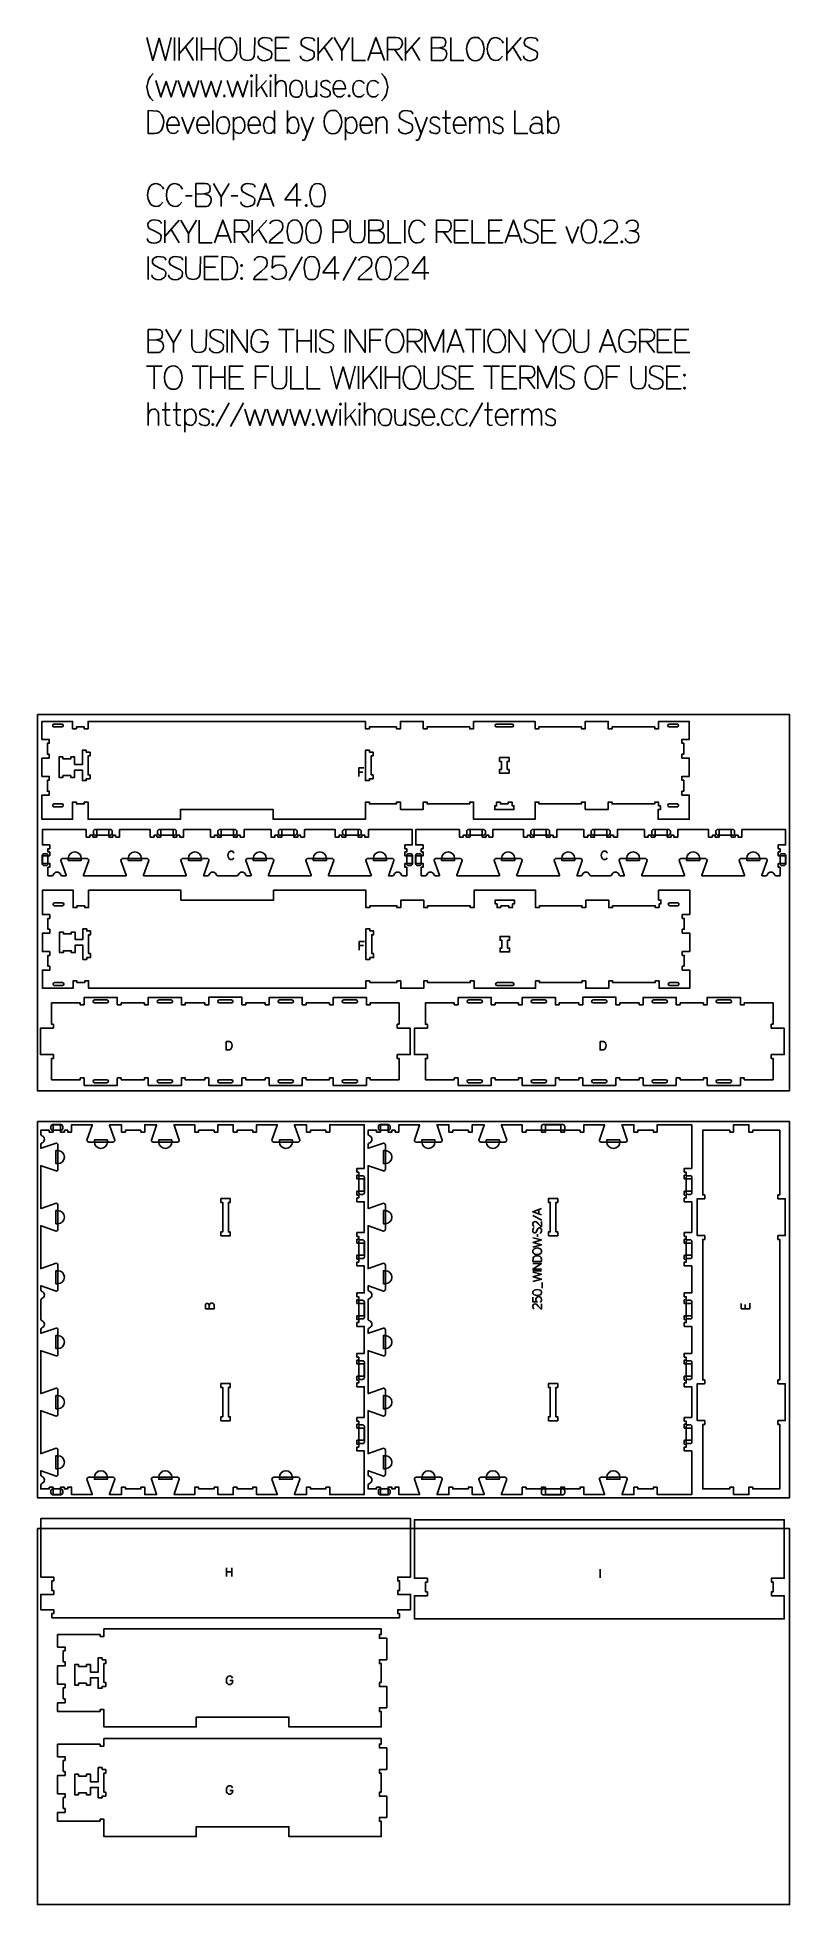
# Model space of a CAD drawing. Header units: millimetres. Extents: x -1220 to 1220, y -1930 to 4127.
import ezdxf

# ---------------------------------------------------------------- set-up
doc = ezdxf.new("R2010")
doc.units = ezdxf.units.MM
for name, color, linetype, true_color in [('0_SHEET_SPRUCEPLY_2440X122', 1, 'Continuous', 0xff0000), ('1_ANYTOOL_1MMDEEP_LABELS_S', 2, 'Continuous', 0xffff00), ('3_ANYTOOL_CUTTHROUGH_INSID', 4, 'Continuous', 0x00ffff), ('4_ANYTOOL_CUTTHROUGH_OUTSI', 5, 'Continuous', 0x0000ff), ('5_ANYTOOL_HALF_MILL_9MM_IN', 3, 'Continuous', 0x00ff00), ('TC', 220, 'Continuous', 0xff00bb)]:
    doc.layers.add(name, color=color, linetype=linetype, true_color=true_color)

msp = doc.modelspace()

# ---------------------------------------------------------------- linework, layer by layer
at = {"layer": '0_SHEET_SPRUCEPLY_2440X122'}
for points in [[(-1220, 1930), (-1220, 710), (1220, 710), (1220, 1930)], [(-1220, 610), (-1220, -610), (1220, -610), (1220, 610)], [(-1220, -710), (-1220, -1930), (1220, -1930), (1220, -710)]]:
    msp.add_lwpolyline(points, close=True, dxfattribs=at)
at = {"layer": '1_ANYTOOL_1MMDEEP_LABELS_S'}
for p, q in [((-163.9, 1743.8), (-177.4, 1743.8)), ((-162.2, 1180.7), (-175.8, 1180.7)), ((387.5, 305.8), (416.2, 289.8)), ((406.1, 310.7), (406.1, 324.6)), ((402.1, 244.4), (402.1, 236.2)), ((387, 125.7), (415, 125.7)), ((417.4, 69.1), (417.4, 88.4)), ((1076.1, 16.5), (1076.1, 2.8)), ((-606.1, -837.1), (-606.1, -865.1)), ((-589, -865.1), (-589, -837.1)), ((605.8, -841.9), (605.8, -869.9)), ((-589, -850.9), (-606.1, -850.9))]:
    msp.add_line(p, q, dxfattribs=at)
for points in [[(-160.9, 1756.8), (-177.4, 1756.8), (-177.4, 1728.8)], [(-159.3, 1193.7), (-175.8, 1193.7), (-175.8, 1165.7)], [(415, 307.4), (387, 317.6), (415, 327.9)], [(391.3, 265.2), (390, 265), (388.9, 264.4), (388.1, 263.5), (387.6, 262.1), (386.7, 256.4), (387.1, 253.7), (388.4, 251.2), (389.3, 250.2), (390.5, 249.5), (391.8, 249), (393.3, 248.9), (394.8, 249), (396.1, 249.5), (397.1, 250.4), (400.6, 257.3), (403.3, 262.9), (404.3, 264), (405.4, 264.7), (406.8, 265.1), (410, 264.9), (411.5, 264.3), (412.6, 263.4), (413.6, 262.2), (414.9, 259.4), (415.3, 256.4), (415, 253.4), (413.9, 250.8), (413.1, 249.6), (412.1, 248.8), (410.9, 248.4), (409.5, 248.2)], [(415, 286), (414.9, 269), (411.8, 270.4), (404.8, 278.3), (400.4, 283.4), (397.8, 285), (394.7, 285.6), (391.4, 285), (390.1, 284.3), (389, 283.2), (387.5, 280.6), (387, 277.3), (387.3, 274.7), (388.2, 272.5), (389.7, 270.8), (391.8, 269.4)], [(387, 203), (415, 210.2), (387.9, 218.1), (415, 226), (387, 233)], [(415, 131.3), (387, 131.3), (415, 150), (387, 150)], [(387, 91.6), (415, 98.8), (387.9, 106.7), (415, 114.6), (387, 121.6)], [(-675, 2.8), (-647, 2.8), (-647, 11.8), (-646.9, 14.2), (-647, 15.8), (-647.5, 17.3), (-648.2, 18.5), (-649.3, 19.6), (-652, 21), (-655, 21.5), (-656.7, 21.3), (-658.2, 20.8), (-659.5, 20), (-660.4, 18.8), (-661.7, 15.9), (-662.4, 12.6)], [(-662.3, 2.8), (-662.4, 12.6), (-663.8, 18), (-664.6, 19), (-665.7, 19.7), (-669, 20.3), (-671.6, 19.9), (-672.7, 19.4), (-673.5, 18.8), (-674.2, 17.9), (-674.6, 16.8), (-675, 14.1), (-675, 2.8)], [(410.6, 23.7), (412.5, 25.4), (413.9, 27.3), (414.7, 29.5), (415, 32), (414.1, 37.5), (412.6, 39.6), (410.1, 41.3), (408.2, 41.9), (406.5, 42.2), (402.8, 41.6), (399.7, 39.9), (398.5, 38.7), (397.7, 37.2), (397, 33.4), (397.3, 30.9), (398.1, 28.8), (401.1, 24.8), (387, 25.5), (387, 40.6)], [(415, 19.1), (414.9, 2), (411.8, 3.5), (404.8, 11.4), (400.4, 16.4), (397.8, 18.1), (394.7, 18.6), (391.4, 18), (390.1, 17.3), (389, 16.3), (387.5, 13.6), (387, 10.3), (387.3, 7.8), (388.2, 5.6), (389.7, 3.8), (391.8, 2.4)], [(1091.1, 20.5), (1091.1, 2.8), (1063.1, 2.8), (1063.1, 19.4)], [(-595.2, -1203.4), (-586.1, -1203.4), (-587, -1209), (-588.1, -1211.2), (-589.6, -1213), (-593, -1215.5), (-596.7, -1216.3), (-598.6, -1216.1), (-600.4, -1215.5), (-603.8, -1213), (-605.2, -1211.2), (-606.2, -1208.8), (-607, -1202.8), (-606.4, -1197.8), (-604.5, -1193), (-603.1, -1190.9), (-601.2, -1189.5), (-598.8, -1188.6), (-596.1, -1188.3), (-593.1, -1188.8), (-590.7, -1190.4), (-587.2, -1195.2)], [(-595.2, -1559.2), (-586.1, -1559.2), (-587, -1564.8), (-588.1, -1567), (-589.6, -1568.8), (-593, -1571.3), (-596.7, -1572.1), (-598.6, -1571.9), (-600.4, -1571.3), (-603.8, -1568.8), (-605.2, -1566.9), (-606.2, -1564.6), (-607, -1558.6), (-606.4, -1553.6), (-604.5, -1548.8), (-603.1, -1546.7), (-601.2, -1545.3), (-598.8, -1544.4), (-596.1, -1544.1), (-593.1, -1544.6), (-590.7, -1546.2), (-587.2, -1551)]]:
    msp.add_lwpolyline(points, dxfattribs=at)
for points in [[(-582.1, 1480.5, 0.131103), (-585.6, 1485.5), (-588.2, 1487), (-591.3, 1487.5), (-593.7, 1487.2), (-595.8, 1486.4), (-597.6, 1485), (-599.1, 1483.1), (-601, 1478.5), (-601.7, 1473.5), (-601, 1468.5), (-599, 1463.9), (-597.5, 1462), (-595.7, 1460.6), (-593.5, 1459.8), (-591, 1459.5), (-588.3, 1459.9), (-586.1, 1461), (-582.7, 1465)], [(628.7, 1480.5, 0.131103), (625.1, 1485.5), (622.6, 1487), (619.5, 1487.5), (617, 1487.2), (614.9, 1486.4), (613.1, 1485), (611.7, 1483.1), (609.7, 1478.5), (609.1, 1473.5), (609.7, 1468.5), (611.7, 1463.9), (613.2, 1462), (615.1, 1460.6), (617.3, 1459.8), (619.8, 1459.5), (622.4, 1459.9), (624.7, 1461), (628, 1465)]]:
    msp.add_lwpolyline(points, format="xyb", dxfattribs=at)
for points in [[(-607.6, 870.2), (-607.6, 842.2), (-599.6, 842.3), (-596.7, 842.6), (-594.3, 843.5), (-592.4, 844.9), (-591, 847), (-589.1, 851.7), (-588.5, 856.8), (-589.1, 861.1), (-590.8, 865.1), (-594.1, 868.6), (-596.1, 869.5)], [(605.4, 870.2), (605.4, 842.2), (613.4, 842.3), (616.3, 842.6), (618.7, 843.5), (620.6, 844.9), (622, 847), (623.9, 851.7), (624.5, 856.8), (623.9, 861.1), (622.2, 865.1), (618.9, 868.6), (616.9, 869.5)], [(386.7, 189.7), (387, 192.3), (388.1, 194.4), (391.6, 197.6), (396.3, 199.5), (401.2, 200.1), (405.9, 199.4), (410.7, 197.5), (412.8, 196), (414.3, 194.2), (415.2, 192), (415.5, 189.4), (415.2, 186.7), (414.2, 184.4), (412.7, 182.5), (410.6, 181), (405.8, 179.1), (400.9, 178.4), (395.9, 179.1), (391.2, 181.1), (389.2, 182.7), (387.8, 184.6), (387, 187)], [(387, 155.6), (415, 155.6), (414.9, 163.6), (414.6, 166.5), (413.7, 168.9), (412.3, 170.8), (410.3, 172.2), (405.5, 174.1), (400.4, 174.7), (396.1, 174.1), (392.1, 172.4), (388.6, 169.1), (387.7, 167.1)], [(386.8, 55.6), (387.1, 58.1), (388.2, 60.2), (389.8, 61.8), (391.8, 63.1), (396.5, 64.6), (401.4, 65), (410.6, 63), (412.6, 61.8), (414.1, 60.2), (415, 58.1), (415.3, 55.6), (415, 53), (414.1, 51), (412.6, 49.3), (410.6, 48.1), (401.3, 46.2), (396.5, 46.6), (391.8, 48.1), (389.8, 49.3), (388.2, 51), (387.1, 53)]]:
    msp.add_lwpolyline(points, close=True, dxfattribs=at)
at = {"layer": '3_ANYTOOL_CUTTHROUGH_INSID'}
for points in [[(-1140.5, 1899.5), (-1166.2, 1899.5), (-1167, 1899.4), (-1167.7, 1899.1), (-1168.5, 1898.6), (-1169.6, 1897.3), (-1170.1, 1895.6), (-1170.1, 1893.9), (-1169.6, 1892.1), (-1168.5, 1890.8), (-1167.7, 1890.3), (-1167, 1890), (-1166.2, 1890), (-1140.5, 1890, 1)], [(319.5, 1899.5), (269.5, 1899.5, 1), (269.5, 1890), (319.5, 1890, 1)], [(829.5, 1899.5, 1), (829.5, 1890), (855.3, 1890), (856.1, 1890), (856.8, 1890.3), (857.6, 1890.8), (858.7, 1892.1), (859.2, 1893.9), (859.2, 1895.6), (858.7, 1897.3), (857.6, 1898.6), (856.8, 1899.1), (856.1, 1899.4), (855.3, 1899.5)], [(-1140.5, 1631, 1), (-1140.5, 1640.5), (-1166.2, 1640.5), (-1167, 1640.4), (-1167.7, 1640.1), (-1168.5, 1639.6), (-1169.6, 1638.3), (-1170.1, 1636.6), (-1170.1, 1634.9), (-1169.6, 1633.1), (-1168.5, 1631.8), (-1167.7, 1631.3), (-1167, 1631), (-1166.2, 1631)], [(829.5, 1631), (855.3, 1631), (856.1, 1631), (856.8, 1631.3), (857.6, 1631.8), (858.7, 1633.1), (859.2, 1634.9), (859.2, 1636.6), (858.7, 1638.3), (857.6, 1639.6), (856.8, 1640.1), (856.1, 1640.4), (855.3, 1640.5), (829.5, 1640.5, 1)], [(-1138.8, 1319.6), (-1164.5, 1319.6), (-1165.3, 1319.5), (-1166.1, 1319.2), (-1166.8, 1318.8), (-1167.9, 1317.4), (-1168.5, 1315.7), (-1168.5, 1314), (-1167.9, 1312.3), (-1166.8, 1310.9), (-1166.1, 1310.4), (-1165.3, 1310.2), (-1164.5, 1310.1), (-1138.8, 1310.1, 1)], [(831.2, 1319.6, 1), (831.2, 1310.1), (856.9, 1310.1), (857.7, 1310.2), (858.5, 1310.4), (859.2, 1310.9), (860.3, 1312.3), (860.9, 1314), (860.9, 1315.7), (860.3, 1317.4), (859.2, 1318.8), (858.5, 1319.2), (857.7, 1319.5), (856.9, 1319.6)], [(-1138.8, 1051.1, 1), (-1138.8, 1060.6), (-1164.5, 1060.6), (-1165.3, 1060.5), (-1166.1, 1060.2), (-1166.8, 1059.8), (-1167.9, 1058.4), (-1168.5, 1056.7), (-1168.5, 1055), (-1167.9, 1053.3), (-1166.8, 1051.9), (-1166.1, 1051.4), (-1165.3, 1051.2), (-1164.5, 1051.1)], [(321.2, 1051.1, 1), (321.2, 1060.6), (271.2, 1060.6, 1), (271.2, 1051.1)], [(831.2, 1051.1), (856.9, 1051.1), (857.7, 1051.2), (858.5, 1051.4), (859.2, 1051.9), (860.3, 1053.3), (860.9, 1055), (860.9, 1056.7), (860.3, 1058.4), (859.2, 1059.8), (858.5, 1060.2), (857.7, 1060.5), (856.9, 1060.6), (831.2, 1060.6, 1)], [(-994.4, 994.9, 1), (-994.4, 1004.4), (-1034.4, 1004.4, 1), (-1034.4, 994.9)], [(-786.4, 994.9, 1), (-786.4, 1004.4), (-826.4, 1004.4, 1), (-826.4, 994.9)], [(-590.4, 995, 1), (-590.4, 1004.5), (-630.4, 1004.5, 1), (-630.4, 995)], [(-394.4, 994.9, 1), (-394.4, 1004.4), (-434.4, 1004.4, 1), (-434.4, 994.9)], [(-186.4, 994.9, 1), (-186.4, 1004.4), (-226.4, 1004.4, 1), (-226.4, 994.9)], [(218.6, 994.9, 1), (218.6, 1004.4), (178.6, 1004.4, 1), (178.6, 994.9)], [(426.6, 994.9, 1), (426.6, 1004.4), (386.6, 1004.4, 1), (386.6, 994.9)], [(622.6, 995, 1), (622.6, 1004.5), (582.6, 1004.5, 1), (582.6, 995)], [(818.6, 994.9, 1), (818.6, 1004.4), (778.6, 1004.4, 1), (778.6, 994.9)], [(1026.6, 994.9, 1), (1026.6, 1004.4), (986.6, 1004.4, 1), (986.6, 994.9)], [(-994.4, 745.4), (-1034.4, 745.4, 1), (-1034.4, 735.9), (-994.4, 735.9, 1)], [(-786.4, 745.4), (-826.4, 745.4, 1), (-826.4, 735.9), (-786.4, 735.9, 1)], [(-590.4, 745.4), (-630.4, 745.4, 1), (-630.4, 735.9), (-590.4, 735.9, 1)], [(-394.4, 745.4), (-434.4, 745.4, 1), (-434.4, 735.9), (-394.4, 735.9, 1)], [(-186.4, 745.4), (-226.4, 745.4, 1), (-226.4, 735.9), (-186.4, 735.9, 1)], [(218.6, 745.4), (178.6, 745.4, 1), (178.6, 735.9), (218.6, 735.9, 1)], [(426.6, 745.4), (386.6, 745.4, 1), (386.6, 735.9), (426.6, 735.9, 1)], [(622.6, 745.4), (582.6, 745.4, 1), (582.6, 735.9), (622.6, 735.9, 1)], [(818.6, 745.4), (778.6, 745.4, 1), (778.6, 735.9), (818.6, 735.9, 1)], [(1026.6, 745.4), (986.6, 745.4, 1), (986.6, 735.9), (1026.6, 735.9, 1)]]:
    msp.add_lwpolyline(points, format="xyb", close=True, dxfattribs=at)
for points in [[(-1049.2, 1808.4), (-1061.2, 1808.4), (-1061.2, 1814.4), (-1073.7, 1814.4), (-1073.7, 1768.5), (-1099.2, 1768.5), (-1099.2, 1792.5), (-1111.7, 1792.5), (-1111.7, 1786.5), (-1137.2, 1786.5), (-1137.2, 1792.5), (-1149.7, 1792.5), (-1149.7, 1726), (-1137.2, 1726), (-1137.2, 1732), (-1111.7, 1732), (-1111.7, 1726), (-1099.2, 1726), (-1099.2, 1750), (-1073.7, 1750), (-1073.7, 1715.9), (-1061.2, 1715.9), (-1061.2, 1721.9), (-1049.2, 1721.9), (-1049.2, 1734.4), (-1055.2, 1734.4), (-1055.2, 1795.9), (-1049.2, 1795.9)], [(-155.7, 1814.4), (-155.7, 1715.9), (-143.2, 1715.9), (-143.2, 1721.9), (-131.2, 1721.9), (-131.2, 1734.4), (-137.2, 1734.4), (-137.2, 1795.9), (-131.2, 1795.9), (-131.2, 1808.4), (-143.2, 1808.4), (-143.2, 1814.4)], [(309.8, 1752.4), (303.8, 1752.4), (303.8, 1777.9), (309.8, 1777.9), (309.8, 1790.4), (279.3, 1790.4), (279.3, 1777.9), (285.3, 1777.9), (285.3, 1752.4), (279.3, 1752.4), (279.3, 1739.9), (309.8, 1739.9)], [(307.3, 1640.5), (281.8, 1640.5), (281.8, 1646.5), (269.3, 1646.5), (269.3, 1634.5), (263.3, 1634.5), (263.3, 1622), (325.8, 1622), (325.8, 1634.5), (319.8, 1634.5), (319.8, 1646.5), (307.3, 1646.5)], [(283.4, 1304.1), (283.4, 1310.1), (308.9, 1310.1), (308.9, 1304.1), (321.4, 1304.1), (321.4, 1316.1), (327.4, 1316.1), (327.4, 1328.6), (264.9, 1328.6), (264.9, 1316.1), (270.9, 1316.1), (270.9, 1304.1)], [(-1047.6, 1228.6), (-1059.6, 1228.6), (-1059.6, 1234.6), (-1072.1, 1234.6), (-1072.1, 1200.6), (-1097.6, 1200.6), (-1097.6, 1224.6), (-1110.1, 1224.6), (-1110.1, 1218.6), (-1135.6, 1218.6), (-1135.6, 1224.6), (-1148.1, 1224.6), (-1148.1, 1158.1), (-1135.6, 1158.1), (-1135.6, 1164.1), (-1110.1, 1164.1), (-1110.1, 1158.1), (-1097.6, 1158.1), (-1097.6, 1182.1), (-1072.1, 1182.1), (-1072.1, 1136.1), (-1059.6, 1136.1), (-1059.6, 1142.1), (-1047.6, 1142.1), (-1047.6, 1154.6), (-1053.6, 1154.6), (-1053.6, 1216.1), (-1047.6, 1216.1)], [(-154.1, 1234.6), (-154.1, 1136.1), (-141.6, 1136.1), (-141.6, 1142.1), (-129.6, 1142.1), (-129.6, 1154.6), (-135.6, 1154.6), (-135.6, 1216.1), (-129.6, 1216.1), (-129.6, 1228.6), (-141.6, 1228.6), (-141.6, 1234.6)], [(305.4, 1172.6), (305.4, 1198.1), (311.4, 1198.1), (311.4, 1210.6), (280.9, 1210.6), (280.9, 1198.1), (286.9, 1198.1), (286.9, 1172.6), (280.9, 1172.6), (280.9, 1160.1), (311.4, 1160.1), (311.4, 1172.6)], [(-594.1, 252.2), (-594.1, 239.7), (-624.6, 239.7), (-624.6, 252.2), (-618.6, 252.2), (-618.6, 347.7), (-624.6, 347.7), (-624.6, 360.2), (-594.1, 360.2), (-594.1, 347.7), (-600.1, 347.7), (-600.1, 252.2)], [(437.4, 239.7), (467.9, 239.7), (467.9, 252.2), (461.9, 252.2), (461.9, 347.7), (467.9, 347.7), (467.9, 360.2), (437.4, 360.2), (437.4, 347.7), (443.4, 347.7), (443.4, 252.2), (437.4, 252.2)], [(-624.6, -239.7), (-594.1, -239.7), (-594.1, -252.2), (-600.1, -252.2), (-600.1, -347.7), (-594.1, -347.7), (-594.1, -360.2), (-624.6, -360.2), (-624.6, -347.7), (-618.6, -347.7), (-618.6, -252.2), (-624.6, -252.2)], [(467.9, -252.2), (467.9, -239.7), (437.4, -239.7), (437.4, -252.2), (443.4, -252.2), (443.4, -347.7), (437.4, -347.7), (437.4, -360.2), (467.9, -360.2), (467.9, -347.7), (461.9, -347.7), (461.9, -252.2)], [(-998.1, -1135.4), (-1010.1, -1135.4), (-1010.1, -1129.4), (-1022.6, -1129.4), (-1022.6, -1175.4), (-1048.1, -1175.4), (-1048.1, -1151.4), (-1060.6, -1151.4), (-1060.6, -1157.4), (-1086.1, -1157.4), (-1086.1, -1151.4), (-1098.6, -1151.4), (-1098.6, -1217.9), (-1086.1, -1217.9), (-1086.1, -1211.9), (-1060.6, -1211.9), (-1060.6, -1217.9), (-1048.1, -1217.9), (-1048.1, -1193.9), (-1022.6, -1193.9), (-1022.6, -1227.9), (-1010.1, -1227.9), (-1010.1, -1221.9), (-998.1, -1221.9), (-998.1, -1209.4), (-1004.1, -1209.4), (-1004.1, -1147.9), (-998.1, -1147.9)], [(-998.1, -1491.2), (-1010.1, -1491.2), (-1010.1, -1485.2), (-1022.6, -1485.2), (-1022.6, -1531.1), (-1048.1, -1531.1), (-1048.1, -1507.1), (-1060.6, -1507.1), (-1060.6, -1513.1), (-1086.1, -1513.1), (-1086.1, -1507.1), (-1098.6, -1507.1), (-1098.6, -1573.6), (-1086.1, -1573.6), (-1086.1, -1567.6), (-1060.6, -1567.6), (-1060.6, -1573.6), (-1048.1, -1573.6), (-1048.1, -1549.6), (-1022.6, -1549.6), (-1022.6, -1583.7), (-1010.1, -1583.7), (-1010.1, -1577.7), (-998.1, -1577.7), (-998.1, -1565.2), (-1004.1, -1565.2), (-1004.1, -1503.7), (-998.1, -1503.7)]]:
    msp.add_lwpolyline(points, close=True, dxfattribs=at)
at = {"layer": '4_ANYTOOL_CUTTHROUGH_OUTSI'}
for points in [[(794.8, 1884.2), (794.8, 1908), (894.3, 1908), (894.3, 1849.5), (870.5, 1849.5, 0.414214), (870.3, 1849.2), (870.3, 1837.2, 0.414214), (870.5, 1837), (876.3, 1837), (876.3, 1801.5), (870.5, 1801.5, 0.414214), (870.3, 1801.2), (870.3, 1789.2, 0.414214), (870.5, 1789), (894.3, 1789), (894.3, 1729.5), (870.5, 1729.5, 0.414214), (870.3, 1729.2), (870.3, 1717.2, 0.414214), (870.5, 1717), (876.3, 1717), (876.3, 1681.5), (870.5, 1681.5, 0.414214), (870.3, 1681.2), (870.3, 1669.2, 0.414214), (870.5, 1669), (894.3, 1669), (894.3, 1590.5), (793.4, 1590.5), (793.4, 1622), (800.5, 1622, 0.414214), (800.8, 1622.2), (800.8, 1634.2, 0.414214), (800.5, 1634.5), (794.8, 1634.5), (794.8, 1646.2, 0.414214), (794.5, 1646.5), (782.5, 1646.5, 0.414214), (782.3, 1646.2), (782.3, 1640.5), (644.3, 1640.5), (644.3, 1646.2, 0.414214), (644, 1646.5), (632, 1646.5, 0.414214), (631.8, 1646.2), (631.8, 1622.5), (557.3, 1622.5), (557.3, 1646.2, 0.414214), (557, 1646.5), (545, 1646.5, 0.414214), (544.8, 1646.2), (544.8, 1640.5), (406.8, 1640.5), (406.8, 1646.2, 0.414214), (406.5, 1646.5), (394.5, 1646.5, 0.414214), (394.3, 1646.2), (394.3, 1590.5), (194.8, 1590.5), (194.8, 1646.2, 0.414214), (194.5, 1646.5), (182.5, 1646.5, 0.414214), (182.3, 1646.2), (182.3, 1640.5), (44.3, 1640.5), (44.3, 1646.2, 0.414214), (44, 1646.5), (32, 1646.5, 0.414214), (31.8, 1646.2), (31.8, 1622.5), (-42.7, 1622.5), (-42.7, 1646.2, 0.414214), (-43, 1646.5), (-55, 1646.5, 0.414214), (-55.2, 1646.2), (-55.2, 1640.5), (-143.2, 1640.5), (-143.2, 1646.2, 0.414214), (-143.5, 1646.5), (-155.5, 1646.5, 0.414214), (-155.7, 1646.2), (-155.7, 1590.5), (-455.2, 1590.5), (-455.2, 1622.2, 0.414214), (-455.5, 1622.5), (-755.5, 1622.5, 0.414214), (-755.7, 1622.2), (-755.7, 1590.5), (-1055.2, 1590.5), (-1055.2, 1646.2, 0.414214), (-1055.5, 1646.5), (-1067.5, 1646.5, 0.414214), (-1067.7, 1646.2), (-1067.7, 1640.5), (-1093.2, 1640.5), (-1093.2, 1646.2, 0.414214), (-1093.5, 1646.5), (-1105.5, 1646.5, 0.414214), (-1105.7, 1646.2), (-1105.7, 1590.5), (-1205.2, 1590.5), (-1205.2, 1669), (-1181.5, 1669, 0.414214), (-1181.2, 1669.2), (-1181.2, 1681.2, 0.414214), (-1181.5, 1681.5), (-1187.2, 1681.5), (-1187.2, 1717), (-1181.5, 1717, 0.414214), (-1181.2, 1717.2), (-1181.2, 1729.2, 0.414214), (-1181.5, 1729.5), (-1205.2, 1729.5), (-1205.2, 1789), (-1181.5, 1789, 0.414214), (-1181.2, 1789.2), (-1181.2, 1801.2, 0.414214), (-1181.5, 1801.5), (-1187.2, 1801.5), (-1187.2, 1837), (-1181.5, 1837, 0.414214), (-1181.2, 1837.2), (-1181.2, 1849.2, 0.414214), (-1181.5, 1849.5), (-1205.2, 1849.5), (-1205.2, 1908), (-1105.7, 1908), (-1105.7, 1884.2, 0.414214), (-1105.5, 1884), (-1093.5, 1884, 0.414214), (-1093.2, 1884.2), (-1093.2, 1890), (-1067.7, 1890), (-1067.7, 1884.2, 0.414214), (-1067.5, 1884), (-1055.5, 1884, 0.414214), (-1055.2, 1884.2), (-1055.2, 1908), (-155.7, 1908), (-155.7, 1884.2, 0.414214), (-155.5, 1884), (-143.5, 1884, 0.414214), (-143.2, 1884.2), (-143.2, 1890), (-55.2, 1890), (-55.2, 1884.2, 0.414214), (-55, 1884), (-43, 1884, 0.414214), (-42.7, 1884.2), (-42.7, 1908), (31.8, 1908), (31.8, 1884.2, 0.414214), (32, 1884), (44, 1884, 0.414214), (44.3, 1884.2), (44.3, 1890), (182.3, 1890), (182.3, 1884.2, 0.414214), (182.5, 1884), (194.5, 1884, 0.414214), (194.8, 1884.2), (194.8, 1908), (394.3, 1908), (394.3, 1884.2, 0.414214), (394.5, 1884), (406.5, 1884, 0.414214), (406.8, 1884.2), (406.8, 1890), (544.8, 1890), (544.8, 1884.2, 0.414214), (545, 1884), (557, 1884, 0.414214), (557.3, 1884.2), (557.3, 1908), (631.8, 1908), (631.8, 1884.2, 0.414214), (632, 1884), (644, 1884, 0.414214), (644.3, 1884.2), (644.3, 1890), (782.3, 1890), (782.3, 1884.2, 0.414214), (782.5, 1884), (794.5, 1884, 0.414214)], [(-1173.1, 1407.4), (-1185.5, 1407.4), (-1185.5, 1434.9), (-1179.7, 1434.9, 0.414214), (-1179.5, 1435.1), (-1179.5, 1447.1, 0.414214), (-1179.7, 1447.4), (-1203.5, 1447.4), (-1203.5, 1471.9), (-1179.7, 1471.9, 0.414214), (-1179.5, 1472.1), (-1179.5, 1484.1, 0.414214), (-1179.7, 1484.4), (-1185.5, 1484.4), (-1185.5, 1494.9), (-1179.7, 1494.9, 0.414214), (-1179.5, 1495.1), (-1179.5, 1507.1, 0.414214), (-1179.7, 1507.4), (-1203.5, 1507.4), (-1203.5, 1556.9), (-1062, 1556.9), (-1062, 1533.1, 0.414214), (-1061.7, 1532.9), (-1049.7, 1532.9, 0.414214), (-1049.5, 1533.1), (-1049.5, 1538.9), (-1040, 1538.9), (-1040, 1533.1, 0.414214), (-1039.7, 1532.9), (-1027.7, 1532.9, 0.414214), (-1027.5, 1533.1), (-1027.5, 1556.9), (-988, 1556.9), (-988, 1533.1, 0.414214), (-987.7, 1532.9), (-975.7, 1532.9, 0.414214), (-975.5, 1533.1), (-975.5, 1538.9), (-966, 1538.9), (-966, 1533.1, 0.414214), (-965.7, 1532.9), (-953.7, 1532.9, 0.414214), (-953.5, 1533.1), (-953.5, 1556.9), (-854, 1556.9), (-854, 1533.1, 0.414214), (-853.7, 1532.9), (-841.7, 1532.9, 0.414214), (-841.5, 1533.1), (-841.5, 1538.9), (-832, 1538.9), (-832, 1533.1, 0.414214), (-831.7, 1532.9), (-819.7, 1532.9, 0.414214), (-819.5, 1533.1), (-819.5, 1556.9), (-780, 1556.9), (-780, 1533.1, 0.414214), (-779.7, 1532.9), (-767.7, 1532.9, 0.414214), (-767.5, 1533.1), (-767.5, 1538.9), (-758, 1538.9), (-758, 1533.1, 0.414214), (-757.7, 1532.9), (-745.7, 1532.9, 0.414214), (-745.5, 1533.1), (-745.5, 1556.9), (-658, 1556.9), (-658, 1533.1, 0.414214), (-657.7, 1532.9), (-645.7, 1532.9, 0.414214), (-645.5, 1533.1), (-645.5, 1538.9), (-636, 1538.9), (-636, 1533.1, 0.414214), (-635.7, 1532.9), (-623.7, 1532.9, 0.414214), (-623.5, 1533.1), (-623.5, 1556.9), (-584, 1556.9), (-584, 1533.1, 0.414214), (-583.7, 1532.9), (-571.7, 1532.9, 0.414214), (-571.5, 1533.1), (-571.5, 1538.9), (-562, 1538.9), (-562, 1533.1, 0.414214), (-561.7, 1532.9), (-549.7, 1532.9, 0.414214), (-549.5, 1533.1), (-549.5, 1556.9), (-462, 1556.9), (-462, 1533.1, 0.414214), (-461.7, 1532.9), (-449.7, 1532.9, 0.414214), (-449.5, 1533.1), (-449.5, 1538.9), (-440, 1538.9), (-440, 1533.1, 0.414214), (-439.7, 1532.9), (-427.7, 1532.9, 0.414214), (-427.5, 1533.1), (-427.5, 1556.9), (-388, 1556.9), (-388, 1533.1, 0.414214), (-387.7, 1532.9), (-375.7, 1532.9, 0.414214), (-375.5, 1533.1), (-375.5, 1538.9), (-366, 1538.9), (-366, 1533.1, 0.414214), (-365.7, 1532.9), (-353.7, 1532.9, 0.414214), (-353.5, 1533.1), (-353.5, 1556.9), (-254, 1556.9), (-254, 1533.1, 0.414214), (-253.7, 1532.9), (-241.7, 1532.9, 0.414214), (-241.5, 1533.1), (-241.5, 1538.9), (-232, 1538.9), (-232, 1533.1, 0.414214), (-231.7, 1532.9), (-219.7, 1532.9, 0.414214), (-219.5, 1533.1), (-219.5, 1556.9), (-180, 1556.9), (-180, 1533.1, 0.414214), (-179.7, 1532.9), (-167.7, 1532.9, 0.414214), (-167.5, 1533.1), (-167.5, 1538.9), (-158, 1538.9), (-158, 1533.1, 0.414214), (-157.7, 1532.9), (-145.7, 1532.9, 0.414214), (-145.5, 1533.1), (-145.5, 1556.9), (-4, 1556.9), (-4, 1507.4), (-27.7, 1507.4, 0.414214), (-28, 1507.1), (-28, 1495.1, 0.414214), (-27.7, 1494.9), (-22, 1494.9), (-22, 1484.4), (-27.7, 1484.4, 0.414214), (-28, 1484.1), (-28, 1472.1, 0.414214), (-27.7, 1471.9), (-4, 1471.9), (-4, 1447.4), (-27.7, 1447.4, 0.414214), (-28, 1447.1), (-28, 1435.1, 0.414214), (-27.7, 1434.9), (-22, 1434.9), (-22, 1407.4), (-34.4, 1407.4, -0.317837), (-39.8, 1411.2, 0.707107), (-62.9, 1411.2, -0.317837), (-68.3, 1407.4), (-80.7, 1407.4), (-80.5, 1408.8), (-63.6, 1457), (-63.6, 1457.1, 0.414214), (-69.8, 1463.4), (-147.8, 1463.4, 0.414214), (-154.1, 1457.1), (-154.1, 1457), (-137.2, 1408.8), (-136.9, 1407.4), (-275.6, 1407.4), (-275.4, 1408.8), (-258.5, 1457), (-258.5, 1457.1, 0.414214), (-264.7, 1463.4), (-342.7, 1463.4, 0.414214), (-349, 1457.1), (-349, 1457), (-332.1, 1408.8), (-331.8, 1407.4), (-470.5, 1407.4), (-470.3, 1408.8), (-453.4, 1457), (-453.4, 1457.1, 0.414214), (-459.6, 1463.4), (-537.6, 1463.4, 0.414214), (-543.9, 1457.1), (-543.9, 1457), (-527, 1408.8), (-526.7, 1407.4), (-539.1, 1407.4, -0.317837), (-544.6, 1411.2, 0.707107), (-567.7, 1411.2, -0.317837), (-573.1, 1407.4), (-634.4, 1407.4, -0.317837), (-639.8, 1411.2, 0.707107), (-662.9, 1411.2, -0.317837), (-668.3, 1407.4), (-680.7, 1407.4), (-680.5, 1408.8), (-663.6, 1457), (-663.6, 1457.1, 0.414214), (-669.8, 1463.4), (-747.8, 1463.4, 0.414214), (-754.1, 1457.1), (-754.1, 1457), (-737.2, 1408.8), (-736.9, 1407.4), (-875.6, 1407.4), (-875.4, 1408.8), (-858.5, 1457), (-858.5, 1457.1, 0.414214), (-864.7, 1463.4), (-942.7, 1463.4, 0.414214), (-949, 1457.1), (-949, 1457), (-932.1, 1408.8), (-931.8, 1407.4), (-1070.5, 1407.4), (-1070.3, 1408.8), (-1053.4, 1457), (-1053.4, 1457.1, 0.414214), (-1059.6, 1463.4), (-1137.6, 1463.4, 0.414214), (-1143.9, 1457.1), (-1143.9, 1457), (-1127, 1408.8), (-1126.7, 1407.4), (-1139.1, 1407.4, -0.317837), (-1144.6, 1411.2, 0.707107), (-1167.7, 1411.2, -0.317837)], [(37.7, 1407.4), (25.3, 1407.4), (25.3, 1434.9), (31, 1434.9, 0.414214), (31.3, 1435.1), (31.3, 1447.1, 0.414214), (31, 1447.4), (7.3, 1447.4), (7.3, 1471.9), (31, 1471.9, 0.414214), (31.3, 1472.1), (31.3, 1484.1, 0.414214), (31, 1484.4), (25.3, 1484.4), (25.3, 1494.9), (31, 1494.9, 0.414214), (31.3, 1495.1), (31.3, 1507.1, 0.414214), (31, 1507.4), (7.3, 1507.4), (7.3, 1556.9), (148.8, 1556.9), (148.8, 1533.1, 0.414214), (149, 1532.9), (161, 1532.9, 0.414214), (161.3, 1533.1), (161.3, 1538.9), (170.8, 1538.9), (170.8, 1533.1, 0.414214), (171, 1532.9), (183, 1532.9, 0.414214), (183.3, 1533.1), (183.3, 1556.9), (222.8, 1556.9), (222.8, 1533.1, 0.414214), (223, 1532.9), (235, 1532.9, 0.414214), (235.3, 1533.1), (235.3, 1538.9), (244.8, 1538.9), (244.8, 1533.1, 0.414214), (245, 1532.9), (257, 1532.9, 0.414214), (257.3, 1533.1), (257.3, 1556.9), (356.8, 1556.9), (356.8, 1533.1, 0.414214), (357, 1532.9), (369, 1532.9, 0.414214), (369.3, 1533.1), (369.3, 1538.9), (378.8, 1538.9), (378.8, 1533.1, 0.414214), (379, 1532.9), (391, 1532.9, 0.414214), (391.3, 1533.1), (391.3, 1556.9), (430.8, 1556.9), (430.8, 1533.1, 0.414214), (431, 1532.9), (443, 1532.9, 0.414214), (443.3, 1533.1), (443.3, 1538.9), (452.8, 1538.9), (452.8, 1533.1, 0.414214), (453, 1532.9), (465, 1532.9, 0.414214), (465.3, 1533.1), (465.3, 1556.9), (552.8, 1556.9), (552.8, 1533.1, 0.414214), (553, 1532.9), (565, 1532.9, 0.414214), (565.3, 1533.1), (565.3, 1538.9), (574.8, 1538.9), (574.8, 1533.1, 0.414214), (575, 1532.9), (587, 1532.9, 0.414214), (587.3, 1533.1), (587.3, 1556.9), (626.8, 1556.9), (626.8, 1533.1, 0.414214), (627, 1532.9), (639, 1532.9, 0.414214), (639.3, 1533.1), (639.3, 1538.9), (648.8, 1538.9), (648.8, 1533.1, 0.414214), (649, 1532.9), (661, 1532.9, 0.414214), (661.3, 1533.1), (661.3, 1556.9), (748.8, 1556.9), (748.8, 1533.1, 0.414214), (749, 1532.9), (761, 1532.9, 0.414214), (761.3, 1533.1), (761.3, 1538.9), (770.8, 1538.9), (770.8, 1533.1, 0.414214), (771, 1532.9), (783, 1532.9, 0.414214), (783.3, 1533.1), (783.3, 1556.9), (822.8, 1556.9), (822.8, 1533.1, 0.414214), (823, 1532.9), (835, 1532.9, 0.414214), (835.3, 1533.1), (835.3, 1538.9), (844.8, 1538.9), (844.8, 1533.1, 0.414214), (845, 1532.9), (857, 1532.9, 0.414214), (857.3, 1533.1), (857.3, 1556.9), (956.8, 1556.9), (956.8, 1533.1, 0.414214), (957, 1532.9), (969, 1532.9, 0.414214), (969.3, 1533.1), (969.3, 1538.9), (978.8, 1538.9), (978.8, 1533.1, 0.414214), (979, 1532.9), (991, 1532.9, 0.414214), (991.3, 1533.1), (991.3, 1556.9), (1030.8, 1556.9), (1030.8, 1533.1, 0.414214), (1031, 1532.9), (1043, 1532.9, 0.414214), (1043.3, 1533.1), (1043.3, 1538.9), (1052.8, 1538.9), (1052.8, 1533.1, 0.414214), (1053, 1532.9), (1065, 1532.9, 0.414214), (1065.3, 1533.1), (1065.3, 1556.9), (1206.8, 1556.9), (1206.8, 1507.4), (1183, 1507.4, 0.414214), (1182.8, 1507.1), (1182.8, 1495.1, 0.414214), (1183, 1494.9), (1188.8, 1494.9), (1188.8, 1484.4), (1183, 1484.4, 0.414214), (1182.8, 1484.1), (1182.8, 1472.1, 0.414214), (1183, 1471.9), (1206.8, 1471.9), (1206.8, 1447.4), (1183, 1447.4, 0.414214), (1182.8, 1447.1), (1182.8, 1435.1, 0.414214), (1183, 1434.9), (1188.8, 1434.9), (1188.8, 1407.4), (1176.4, 1407.4, -0.317837), (1171, 1411.2, 0.707107), (1147.9, 1411.2, -0.317837), (1142.4, 1407.4), (1130, 1407.4), (1130.3, 1408.8), (1147.2, 1457), (1147.2, 1457.1, 0.414214), (1140.9, 1463.4), (1062.9, 1463.4, 0.414214), (1056.7, 1457.1), (1056.7, 1457), (1073.6, 1408.8), (1073.8, 1407.4), (935.1, 1407.4), (935.4, 1408.8), (952.3, 1457), (952.3, 1457.1, 0.414214), (946, 1463.4), (868, 1463.4, 0.414214), (861.8, 1457.1), (861.8, 1457), (878.7, 1408.8), (878.9, 1407.4), (740.2, 1407.4), (740.5, 1408.8), (757.4, 1457), (757.4, 1457.1, 0.414214), (751.1, 1463.4), (673.1, 1463.4, 0.414214), (666.9, 1457.1), (666.9, 1457), (683.8, 1408.8), (684, 1407.4), (671.6, 1407.4, -0.317837), (666.2, 1411.2, 0.707107), (643.1, 1411.2, -0.317837), (637.7, 1407.4), (576.4, 1407.4, -0.317837), (571, 1411.2, 0.707107), (547.9, 1411.2, -0.317837), (542.4, 1407.4), (530, 1407.4), (530.3, 1408.8), (547.2, 1457), (547.2, 1457.1, 0.414214), (540.9, 1463.4), (462.9, 1463.4, 0.414214), (456.7, 1457.1), (456.7, 1457), (473.6, 1408.8), (473.8, 1407.4), (335.1, 1407.4), (335.4, 1408.8), (352.3, 1457), (352.3, 1457.1, 0.414214), (346, 1463.4), (268, 1463.4, 0.414214), (261.8, 1457.1), (261.8, 1457), (278.7, 1408.8), (278.9, 1407.4), (140.2, 1407.4), (140.5, 1408.8), (157.4, 1457), (157.4, 1457.1, 0.414214), (151.1, 1463.4), (73.1, 1463.4, 0.414214), (66.9, 1457.1), (66.9, 1457), (83.8, 1408.8), (84, 1407.4), (71.6, 1407.4, -0.317837), (66.2, 1411.2, 0.707107), (43.1, 1411.2, -0.317837)], [(877.9, 1113.6), (872.2, 1113.6, 0.414214), (871.9, 1113.3), (871.9, 1101.3, 0.414214), (872.2, 1101.1), (895.9, 1101.1), (895.9, 1042.6), (796.4, 1042.6), (796.4, 1066.3, 0.414214), (796.2, 1066.6), (784.2, 1066.6, 0.414214), (783.9, 1066.3), (783.9, 1060.6), (645.9, 1060.6), (645.9, 1066.3, 0.414214), (645.7, 1066.6), (633.7, 1066.6, 0.414214), (633.4, 1066.3), (633.4, 1042.6), (558.9, 1042.6), (558.9, 1066.3, 0.414214), (558.7, 1066.6), (546.7, 1066.6, 0.414214), (546.4, 1066.3), (546.4, 1060.6), (408.4, 1060.6), (408.4, 1066.3, 0.414214), (408.2, 1066.6), (396.2, 1066.6, 0.414214), (395.9, 1066.3), (395.9, 1042.6), (196.4, 1042.6), (196.4, 1066.3, 0.414214), (196.2, 1066.6), (184.2, 1066.6, 0.414214), (183.9, 1066.3), (183.9, 1060.6), (45.9, 1060.6), (45.9, 1066.3, 0.414214), (45.7, 1066.6), (33.7, 1066.6, 0.414214), (33.4, 1066.3), (33.4, 1042.6), (-41.1, 1042.6), (-41.1, 1066.3, 0.414214), (-41.3, 1066.6), (-53.3, 1066.6, 0.414214), (-53.6, 1066.3), (-53.6, 1060.6), (-141.6, 1060.6), (-141.6, 1066.3, 0.414214), (-141.8, 1066.6), (-153.8, 1066.6, 0.414214), (-154.1, 1066.3), (-154.1, 1042.6), (-1053.6, 1042.6), (-1053.6, 1066.3, 0.414214), (-1053.8, 1066.6), (-1065.8, 1066.6, 0.414214), (-1066.1, 1066.3), (-1066.1, 1060.6), (-1091.6, 1060.6), (-1091.6, 1066.3, 0.414214), (-1091.8, 1066.6), (-1103.8, 1066.6, 0.414214), (-1104.1, 1066.3), (-1104.1, 1042.6), (-1203.6, 1042.6), (-1203.6, 1101.1), (-1179.8, 1101.1, 0.414214), (-1179.6, 1101.3), (-1179.6, 1113.3, 0.414214), (-1179.8, 1113.6), (-1185.6, 1113.6), (-1185.6, 1149.1), (-1179.8, 1149.1, 0.414214), (-1179.6, 1149.3), (-1179.6, 1161.3, 0.414214), (-1179.8, 1161.6), (-1203.6, 1161.6), (-1203.6, 1221.1), (-1179.8, 1221.1, 0.414214), (-1179.6, 1221.3), (-1179.6, 1233.3, 0.414214), (-1179.8, 1233.6), (-1185.6, 1233.6), (-1185.6, 1269.1), (-1179.8, 1269.1, 0.414214), (-1179.6, 1269.3), (-1179.6, 1281.3, 0.414214), (-1179.8, 1281.6), (-1203.6, 1281.6), (-1203.6, 1360.1), (-1104.1, 1360.1), (-1104.1, 1304.3, 0.414214), (-1103.8, 1304.1), (-1091.8, 1304.1, 0.414214), (-1091.6, 1304.3), (-1091.6, 1310.1), (-1066.1, 1310.1), (-1066.1, 1304.3, 0.414214), (-1065.8, 1304.1), (-1053.8, 1304.1, 0.414214), (-1053.6, 1304.3), (-1053.6, 1360.1), (-754.1, 1360.1), (-754.1, 1328.3, 0.414214), (-753.8, 1328.1), (-453.8, 1328.1, 0.414214), (-453.6, 1328.3), (-453.6, 1360.1), (-154.1, 1360.1), (-154.1, 1304.3, 0.414214), (-153.8, 1304.1), (-141.8, 1304.1, 0.414214), (-141.6, 1304.3), (-141.6, 1310.1), (-53.6, 1310.1), (-53.6, 1304.3, 0.414214), (-53.3, 1304.1), (-41.3, 1304.1, 0.414214), (-41.1, 1304.3), (-41.1, 1328.1), (33.4, 1328.1), (33.4, 1304.3, 0.414214), (33.7, 1304.1), (45.7, 1304.1, 0.414214), (45.9, 1304.3), (45.9, 1310.1), (183.9, 1310.1), (183.9, 1304.3, 0.414214), (184.2, 1304.1), (196.2, 1304.1, 0.414214), (196.4, 1304.3), (196.4, 1360.1), (395.9, 1360.1), (395.9, 1304.3, 0.414214), (396.2, 1304.1), (408.2, 1304.1, 0.414214), (408.4, 1304.3), (408.4, 1310.1), (546.4, 1310.1), (546.4, 1304.3, 0.414214), (546.7, 1304.1), (558.7, 1304.1, 0.414214), (558.9, 1304.3), (558.9, 1328.1), (633.4, 1328.1), (633.4, 1304.3, 0.414214), (633.7, 1304.1), (645.7, 1304.1, 0.414214), (645.9, 1304.3), (645.9, 1310.1), (783.9, 1310.1), (783.9, 1304.3, 0.414214), (784.2, 1304.1), (796.2, 1304.1, 0.414214), (796.4, 1304.3), (796.4, 1316.1), (802.2, 1316.1, 0.414214), (802.4, 1316.3), (802.4, 1328.3, 0.414214), (802.2, 1328.6), (795, 1328.6), (795, 1360.1), (895.9, 1360.1), (895.9, 1281.6), (872.2, 1281.6, 0.414214), (871.9, 1281.3), (871.9, 1269.3, 0.414214), (872.2, 1269.1), (877.9, 1269.1), (877.9, 1233.6), (872.2, 1233.6, 0.414214), (871.9, 1233.3), (871.9, 1221.3, 0.414214), (872.2, 1221.1), (895.9, 1221.1), (895.9, 1161.6), (872.2, 1161.6, 0.414214), (871.9, 1161.3), (871.9, 1149.3, 0.414214), (872.2, 1149.1), (877.9, 1149.1)], [(-1080.6, 989.2, 0.414214), (-1080.4, 988.9), (-1068.4, 988.9, 0.414214), (-1068.1, 989.2), (-1068.1, 1012.9), (-960.6, 1012.9), (-960.6, 989.2, 0.414214), (-960.4, 988.9), (-948.4, 988.9, 0.414214), (-948.1, 989.2), (-948.1, 994.9), (-872.6, 994.9), (-872.6, 989.2, 0.414214), (-872.4, 988.9), (-860.4, 988.9, 0.414214), (-860.1, 989.2), (-860.1, 1012.9), (-752.6, 1012.9), (-752.6, 989.2, 0.414214), (-752.4, 988.9), (-740.4, 988.9, 0.414214), (-740.1, 989.2), (-740.1, 994.9), (-676.6, 995), (-676.6, 989.2, 0.414214), (-676.4, 989), (-664.4, 989, 0.414214), (-664.1, 989.2), (-664.1, 1013), (-556.6, 1013), (-556.6, 989.2, 0.414214), (-556.4, 989), (-544.4, 989, 0.414214), (-544.1, 989.2), (-544.1, 995), (-480.6, 994.9), (-480.6, 989.2, 0.414214), (-480.4, 988.9), (-468.4, 988.9, 0.414214), (-468.1, 989.2), (-468.1, 1012.9), (-360.6, 1012.9), (-360.6, 989.2, 0.414214), (-360.4, 988.9), (-348.4, 988.9, 0.414214), (-348.1, 989.2), (-348.1, 994.9), (-272.6, 994.9), (-272.6, 989.2, 0.414214), (-272.4, 988.9), (-260.4, 988.9, 0.414214), (-260.1, 989.2), (-260.1, 1012.9), (-152.6, 1012.9), (-152.6, 989.2, 0.414214), (-152.4, 988.9), (-140.4, 988.9, 0.414214), (-140.1, 989.2), (-140.1, 994.9), (-46.6, 994.9), (-46.6, 925.4), (-52.4, 925.4, 0.414214), (-52.6, 925.2), (-52.6, 913.2, 0.414214), (-52.4, 912.9), (-10.6, 912.9), (-10.6, 827.4), (-52.4, 827.4, 0.414214), (-52.6, 827.2), (-52.6, 815.2, 0.414214), (-52.4, 814.9), (-46.6, 814.9), (-46.6, 745.4), (-140.1, 745.4), (-140.1, 751.2, 0.414214), (-140.4, 751.4), (-152.4, 751.4, 0.414214), (-152.6, 751.2), (-152.6, 727.4), (-260.1, 727.4), (-260.1, 751.2, 0.414214), (-260.4, 751.4), (-272.4, 751.4, 0.414214), (-272.6, 751.2), (-272.6, 745.4), (-348.1, 745.4), (-348.1, 751.2, 0.414214), (-348.4, 751.4), (-360.4, 751.4, 0.414214), (-360.6, 751.2), (-360.6, 727.4), (-468.1, 727.4), (-468.1, 751.2, 0.414214), (-468.4, 751.4), (-480.4, 751.4, 0.414214), (-480.6, 751.2), (-480.6, 745.4), (-544.1, 745.4), (-544.1, 751.1, 0.414214), (-544.4, 751.4), (-556.4, 751.4, 0.414214), (-556.6, 751.1), (-556.6, 727.4), (-664.1, 727.4), (-664.1, 751.1, 0.414214), (-664.4, 751.4), (-676.4, 751.4, 0.414214), (-676.6, 751.1), (-676.6, 745.4), (-740.1, 745.4), (-740.1, 751.2, 0.414214), (-740.4, 751.4), (-752.4, 751.4, 0.414214), (-752.6, 751.2), (-752.6, 727.4), (-860.1, 727.4), (-860.1, 751.2, 0.414214), (-860.4, 751.4), (-872.4, 751.4, 0.414214), (-872.6, 751.2), (-872.6, 745.4), (-948.1, 745.4), (-948.1, 751.2, 0.414214), (-948.4, 751.4), (-960.4, 751.4, 0.414214), (-960.6, 751.2), (-960.6, 727.4), (-1068.1, 727.4), (-1068.1, 751.2, 0.414214), (-1068.4, 751.4), (-1080.4, 751.4, 0.414214), (-1080.6, 751.2), (-1080.6, 745.4), (-1174.1, 745.4), (-1174.1, 814.9), (-1168.4, 814.9, 0.414214), (-1168.1, 815.2), (-1168.1, 827.2, 0.414214), (-1168.4, 827.4), (-1210.1, 827.4), (-1210.1, 912.9), (-1168.4, 912.9, 0.414214), (-1168.1, 913.2), (-1168.1, 925.2, 0.414214), (-1168.4, 925.4), (-1174.1, 925.4), (-1174.1, 994.9), (-1080.6, 994.9)], [(132.4, 989.2, 0.414214), (132.6, 988.9), (144.6, 988.9, 0.414214), (144.9, 989.2), (144.9, 1012.9), (252.4, 1012.9), (252.4, 989.2, 0.414214), (252.6, 988.9), (264.6, 988.9, 0.414214), (264.9, 989.2), (264.9, 994.9), (340.4, 994.9), (340.4, 989.2, 0.414214), (340.6, 988.9), (352.6, 988.9, 0.414214), (352.9, 989.2), (352.9, 1012.9), (460.4, 1012.9), (460.4, 989.2, 0.414214), (460.6, 988.9), (472.6, 988.9, 0.414214), (472.9, 989.2), (472.9, 994.9), (536.4, 995), (536.4, 989.2, 0.414214), (536.6, 989), (548.6, 989, 0.414214), (548.9, 989.2), (548.9, 1013), (656.4, 1013), (656.4, 989.2, 0.414214), (656.6, 989), (668.6, 989, 0.414214), (668.9, 989.2), (668.9, 995), (732.4, 994.9), (732.4, 989.2, 0.414214), (732.6, 988.9), (744.6, 988.9, 0.414214), (744.9, 989.2), (744.9, 1012.9), (852.4, 1012.9), (852.4, 989.2, 0.414214), (852.6, 988.9), (864.6, 988.9, 0.414214), (864.9, 989.2), (864.9, 994.9), (940.4, 994.9), (940.4, 989.2, 0.414214), (940.6, 988.9), (952.6, 988.9, 0.414214), (952.9, 989.2), (952.9, 1012.9), (1060.4, 1012.9), (1060.4, 989.2, 0.414214), (1060.6, 988.9), (1072.6, 988.9, 0.414214), (1072.9, 989.2), (1072.9, 994.9), (1166.4, 994.9), (1166.4, 925.4), (1160.6, 925.4, 0.414214), (1160.4, 925.2), (1160.4, 913.2, 0.414214), (1160.6, 912.9), (1202.4, 912.9), (1202.4, 827.4), (1160.6, 827.4, 0.414214), (1160.4, 827.2), (1160.4, 815.2, 0.414214), (1160.6, 814.9), (1166.4, 814.9), (1166.4, 745.4), (1072.9, 745.4), (1072.9, 751.2, 0.414214), (1072.6, 751.4), (1060.6, 751.4, 0.414214), (1060.4, 751.2), (1060.4, 727.4), (952.9, 727.4), (952.9, 751.2, 0.414214), (952.6, 751.4), (940.6, 751.4, 0.414214), (940.4, 751.2), (940.4, 745.4), (864.9, 745.4), (864.9, 751.2, 0.414214), (864.6, 751.4), (852.6, 751.4, 0.414214), (852.4, 751.2), (852.4, 727.4), (744.9, 727.4), (744.9, 751.2, 0.414214), (744.6, 751.4), (732.6, 751.4, 0.414214), (732.4, 751.2), (732.4, 745.4), (668.9, 745.4), (668.9, 751.1, 0.414214), (668.6, 751.4), (656.6, 751.4, 0.414214), (656.4, 751.1), (656.4, 727.4), (548.9, 727.4), (548.9, 751.1, 0.414214), (548.6, 751.4), (536.6, 751.4, 0.414214), (536.4, 751.1), (536.4, 745.4), (472.9, 745.4), (472.9, 751.2, 0.414214), (472.6, 751.4), (460.6, 751.4, 0.414214), (460.4, 751.2), (460.4, 727.4), (352.9, 727.4), (352.9, 751.2, 0.414214), (352.6, 751.4), (340.6, 751.4, 0.414214), (340.4, 751.2), (340.4, 745.4), (264.9, 745.4), (264.9, 751.2, 0.414214), (264.6, 751.4), (252.6, 751.4, 0.414214), (252.4, 751.2), (252.4, 727.4), (144.9, 727.4), (144.9, 751.2, 0.414214), (144.6, 751.4), (132.6, 751.4, 0.414214), (132.4, 751.2), (132.4, 745.4), (38.9, 745.4), (38.9, 814.9), (44.6, 814.9, 0.414214), (44.9, 815.2), (44.9, 827.2, 0.414214), (44.6, 827.4), (2.9, 827.4), (2.9, 912.9), (44.6, 912.9, 0.414214), (44.9, 913.2), (44.9, 925.2, 0.414214), (44.6, 925.4), (38.9, 925.4), (38.9, 994.9), (132.4, 994.9)], [(-776.8, -599.8), (-776.6, -598.4), (-759.7, -550.1), (-759.6, -550, 0.414214), (-765.9, -543.8), (-843.9, -543.8, 0.414214), (-850.1, -550), (-850.1, -550.1), (-833.2, -598.4), (-833, -599.8), (-871.6, -599.8), (-871.6, -576, 0.414214), (-871.8, -575.8), (-883.8, -575.8, 0.414214), (-884.1, -576), (-884.1, -581.8), (-934.6, -581.8), (-934.6, -576, 0.414214), (-934.8, -575.8), (-946.8, -575.8, 0.414214), (-947.1, -576), (-947.1, -599.8), (-985.7, -599.8), (-985.5, -598.4), (-968.6, -550.1), (-968.6, -550, 0.414214), (-974.8, -543.8), (-1052.8, -543.8, 0.414214), (-1059.1, -550), (-1059, -550.1), (-1042.1, -598.4), (-1041.9, -599.8), (-1109.1, -599.8), (-1109.1, -576, 0.414214), (-1109.3, -575.8), (-1121.3, -575.8, 0.414214), (-1121.6, -576), (-1121.6, -581.8), (-1132.1, -581.8), (-1132.1, -576, 0.414214), (-1132.3, -575.8), (-1144.3, -575.8, 0.414214), (-1144.6, -576), (-1144.6, -599.8), (-1169.1, -599.8), (-1169.1, -576, 0.414214), (-1169.3, -575.8), (-1181.3, -575.8, 0.414214), (-1181.6, -576), (-1181.6, -581.8), (-1209.1, -581.8), (-1209.1, -569.3, -0.317837), (-1205.3, -563.9, 0.707107), (-1205.3, -540.8, -0.317837), (-1209.1, -535.4), (-1209.1, -523), (-1207.7, -523.2), (-1159.4, -540.1), (-1159.3, -540.2, 0.414214), (-1153.1, -533.9), (-1153.1, -455.9, 0.414214), (-1159.3, -449.7), (-1159.4, -449.7), (-1207.7, -466.6), (-1209.1, -466.8), (-1209.1, -328.1), (-1207.7, -328.3), (-1159.4, -345.2), (-1159.3, -345.3, 0.414214), (-1153.1, -339), (-1153.1, -261, 0.414214), (-1159.3, -254.8), (-1159.4, -254.8), (-1207.7, -271.7), (-1209.1, -271.9), (-1209.1, -133.2), (-1207.7, -133.4), (-1159.4, -150.3), (-1159.3, -150.4, 0.414214), (-1153.1, -144.1), (-1153.1, -66.1, 0.414214), (-1159.3, -59.9), (-1159.4, -59.9), (-1207.7, -76.8), (-1209.1, -77), (-1209.1, -64.6, -0.317837), (-1205.3, -59.2, 0.707107), (-1205.3, -36.1, -0.317837), (-1209.1, -30.7), (-1209.1, 30.7, -0.317837), (-1205.3, 36.1, 0.707107), (-1205.3, 59.2, -0.317837), (-1209.1, 64.6), (-1209.1, 77), (-1207.7, 76.8), (-1159.4, 59.9), (-1159.3, 59.8, 0.414214), (-1153.1, 66.1), (-1153.1, 144.1, 0.414214), (-1159.3, 150.3), (-1159.4, 150.3), (-1207.7, 133.4), (-1209.1, 133.2), (-1209.1, 271.9), (-1207.7, 271.7), (-1159.4, 254.8), (-1159.3, 254.7, 0.414214), (-1153.1, 261), (-1153.1, 339, 0.414214), (-1159.3, 345.2), (-1159.4, 345.2), (-1207.7, 328.3), (-1209.1, 328.1), (-1209.1, 466.8), (-1207.7, 466.6), (-1159.4, 449.7), (-1159.3, 449.6, 0.414214), (-1153.1, 455.9), (-1153.1, 533.9, 0.414214), (-1159.3, 540.1), (-1159.4, 540.1), (-1207.7, 523.2), (-1209.1, 523), (-1209.1, 535.4, -0.317837), (-1205.3, 540.8, 0.707107), (-1205.3, 563.9, -0.317837), (-1209.1, 569.3), (-1209.1, 581.7), (-1181.6, 581.7), (-1181.6, 576, 0.414214), (-1181.3, 575.7), (-1169.3, 575.7, 0.414214), (-1169.1, 576), (-1169.1, 599.7), (-1144.6, 599.7), (-1144.6, 576, 0.414214), (-1144.3, 575.7), (-1132.3, 575.7, 0.414214), (-1132.1, 576), (-1132.1, 581.7), (-1121.6, 581.7), (-1121.6, 576, 0.414214), (-1121.3, 575.7), (-1109.3, 575.7, 0.414214), (-1109.1, 576), (-1109.1, 599.7), (-1041.9, 599.7), (-1042.1, 598.4), (-1059, 550.1), (-1059.1, 550, 0.414214), (-1052.8, 543.7), (-974.8, 543.7, 0.414214), (-968.6, 550), (-968.6, 550.1), (-985.5, 598.4), (-985.7, 599.7), (-947.1, 599.7), (-947.1, 576, 0.414214), (-946.8, 575.7), (-934.8, 575.7, 0.414214), (-934.6, 576), (-934.6, 581.7), (-884.1, 581.7), (-884.1, 576, 0.414214), (-883.8, 575.7), (-871.8, 575.7, 0.414214), (-871.6, 576), (-871.6, 599.7), (-833, 599.7), (-833.2, 598.4), (-850.1, 550.1), (-850.1, 550, 0.414214), (-843.9, 543.7), (-765.9, 543.7, 0.414214), (-759.6, 550), (-759.7, 550.1), (-776.6, 598.4), (-776.8, 599.7), (-709.6, 599.7), (-709.6, 576, 0.414214), (-709.3, 575.7), (-697.3, 575.7, 0.414214), (-697.1, 576), (-697.1, 581.7), (-646.6, 581.7), (-646.6, 576, 0.414214), (-646.3, 575.7), (-634.3, 575.7, 0.414214), (-634.1, 576), (-634.1, 599.7), (-584.6, 599.7), (-584.6, 576, 0.414214), (-584.3, 575.7), (-572.3, 575.7, 0.414214), (-572.1, 576), (-572.1, 581.7), (-521.6, 581.7), (-521.6, 576, 0.414214), (-521.3, 575.7), (-509.3, 575.7, 0.414214), (-509.1, 576), (-509.1, 599.7), (-441.9, 599.7), (-442.1, 598.4), (-459, 550.1), (-459.1, 550, 0.414214), (-452.8, 543.7), (-374.8, 543.7, 0.414214), (-368.6, 550), (-368.6, 550.1), (-385.5, 598.4), (-385.7, 599.7), (-347.1, 599.7), (-347.1, 576, 0.414214), (-346.8, 575.7), (-334.8, 575.7, 0.414214), (-334.6, 576), (-334.6, 581.7), (-284.1, 581.7), (-284.1, 576, 0.414214), (-283.8, 575.7), (-271.8, 575.7, 0.414214), (-271.6, 576), (-271.6, 599.7), (-159.6, 599.7), (-159.6, 458.2), (-183.3, 458.2, 0.414214), (-183.6, 458), (-183.6, 446, 0.414214), (-183.3, 445.7), (-177.6, 445.7), (-177.6, 436.2), (-183.3, 436.2, 0.414214), (-183.6, 436), (-183.6, 424, 0.414214), (-183.3, 423.7), (-159.6, 423.7), (-159.6, 384.2), (-183.3, 384.2, 0.414214), (-183.6, 384), (-183.6, 372, 0.414214), (-183.3, 371.7), (-177.6, 371.7), (-177.6, 362.2), (-183.3, 362.2, 0.414214), (-183.6, 362), (-183.6, 350, 0.414214), (-183.3, 349.7), (-159.6, 349.7), (-159.6, 250.2), (-183.3, 250.2, 0.414214), (-183.6, 250), (-183.6, 238, 0.414214), (-183.3, 237.7), (-177.6, 237.7), (-177.6, 228.2), (-183.3, 228.2, 0.414214), (-183.6, 228), (-183.6, 216, 0.414214), (-183.3, 215.7), (-159.6, 215.7), (-159.6, 176.2), (-183.3, 176.2, 0.414214), (-183.6, 176), (-183.6, 164, 0.414214), (-183.3, 163.7), (-177.6, 163.7), (-177.6, 154.2), (-183.3, 154.2, 0.414214), (-183.6, 154), (-183.6, 142, 0.414214), (-183.3, 141.7), (-159.6, 141.7), (-159.6, 54.2), (-183.3, 54.2, 0.414214), (-183.6, 54), (-183.6, 42, 0.414214), (-183.3, 41.7), (-177.6, 41.7), (-177.6, 32.2), (-183.3, 32.2, 0.414214), (-183.6, 32), (-183.6, 20, 0.414214), (-183.3, 19.7), (-159.6, 19.7), (-159.6, -19.8), (-183.3, -19.8, 0.414214), (-183.6, -20), (-183.6, -32, 0.414214), (-183.3, -32.3), (-177.6, -32.3), (-177.6, -41.8), (-183.3, -41.8, 0.414214), (-183.6, -42), (-183.6, -54, 0.414214), (-183.3, -54.3), (-159.6, -54.3), (-159.6, -141.8), (-183.3, -141.8, 0.414214), (-183.6, -142), (-183.6, -154, 0.414214), (-183.3, -154.3), (-177.6, -154.3), (-177.6, -163.8), (-183.3, -163.8, 0.414214), (-183.6, -164), (-183.6, -176, 0.414214), (-183.3, -176.3), (-159.6, -176.3), (-159.6, -215.8), (-183.3, -215.8, 0.414214), (-183.6, -216), (-183.6, -228, 0.414214), (-183.3, -228.3), (-177.6, -228.3), (-177.6, -237.8), (-183.3, -237.8, 0.414214), (-183.6, -238), (-183.6, -250, 0.414214), (-183.3, -250.3), (-159.6, -250.3), (-159.6, -349.8), (-183.3, -349.8, 0.414214), (-183.6, -350), (-183.6, -362, 0.414214), (-183.3, -362.3), (-177.6, -362.3), (-177.6, -371.8), (-183.3, -371.8, 0.414214), (-183.6, -372), (-183.6, -384, 0.414214), (-183.3, -384.3), (-159.6, -384.3), (-159.6, -423.8), (-183.3, -423.8, 0.414214), (-183.6, -424), (-183.6, -436, 0.414214), (-183.3, -436.3), (-177.6, -436.3), (-177.6, -445.8), (-183.3, -445.8, 0.414214), (-183.6, -446), (-183.6, -458, 0.414214), (-183.3, -458.3), (-159.6, -458.3), (-159.6, -599.8), (-271.6, -599.8), (-271.6, -576, 0.414214), (-271.8, -575.8), (-283.8, -575.8, 0.414214), (-284.1, -576), (-284.1, -581.8), (-334.6, -581.8), (-334.6, -576, 0.414214), (-334.8, -575.8), (-346.8, -575.8, 0.414214), (-347.1, -576), (-347.1, -599.8), (-385.7, -599.8), (-385.5, -598.4), (-368.6, -550.1), (-368.6, -550, 0.414214), (-374.8, -543.8), (-452.8, -543.8, 0.414214), (-459.1, -550), (-459, -550.1), (-442.1, -598.4), (-441.9, -599.8), (-509.1, -599.8), (-509.1, -576, 0.414214), (-509.3, -575.8), (-521.3, -575.8, 0.414214), (-521.6, -576), (-521.6, -581.8), (-572.1, -581.8), (-572.1, -576, 0.414214), (-572.3, -575.8), (-584.3, -575.8, 0.414214), (-584.6, -576), (-584.6, -599.8), (-634.1, -599.8), (-634.1, -576, 0.414214), (-634.3, -575.8), (-646.3, -575.8, 0.414214), (-646.6, -576), (-646.6, -581.8), (-697.1, -581.8), (-697.1, -576, 0.414214), (-697.3, -575.8), (-709.3, -575.8, 0.414214), (-709.6, -576), (-709.6, -599.8)], [(-147.1, -569.3, -0.317837), (-143.2, -563.9, 0.707107), (-143.2, -540.8, -0.317837), (-147.1, -535.4), (-147.1, -523), (-145.7, -523.2), (-97.4, -540.1), (-97.3, -540.2, 0.414214), (-91.1, -533.9), (-91.1, -455.9, 0.414214), (-97.3, -449.7), (-97.4, -449.7), (-145.7, -466.6), (-147.1, -466.8), (-147.1, -328.1), (-145.7, -328.3), (-97.4, -345.2), (-97.3, -345.3, 0.414214), (-91.1, -339), (-91.1, -261, 0.414214), (-97.3, -254.8), (-97.4, -254.8), (-145.7, -271.7), (-147.1, -271.9), (-147.1, -133.2), (-145.7, -133.4), (-97.4, -150.3), (-97.3, -150.4, 0.414214), (-91.1, -144.1), (-91.1, -66.1, 0.414214), (-97.3, -59.9), (-97.4, -59.9), (-145.7, -76.8), (-147.1, -77), (-147.1, -64.6, -0.317837), (-143.2, -59.2, 0.707107), (-143.2, -36.1, -0.317837), (-147.1, -30.7), (-147.1, 30.7, -0.317837), (-143.2, 36.1, 0.707107), (-143.2, 59.2, -0.317837), (-147.1, 64.6), (-147.1, 77), (-145.7, 76.8), (-97.4, 59.9), (-97.3, 59.8, 0.414214), (-91.1, 66.1), (-91.1, 144.1, 0.414214), (-97.3, 150.3), (-97.4, 150.3), (-145.7, 133.4), (-147.1, 133.2), (-147.1, 271.9), (-145.7, 271.7), (-97.4, 254.8), (-97.3, 254.7, 0.414214), (-91.1, 261), (-91.1, 339, 0.414214), (-97.3, 345.2), (-97.4, 345.2), (-145.7, 328.3), (-147.1, 328.1), (-147.1, 466.8), (-145.7, 466.6), (-97.4, 449.7), (-97.3, 449.6, 0.414214), (-91.1, 455.9), (-91.1, 533.9, 0.414214), (-97.3, 540.1), (-97.4, 540.1), (-145.7, 523.2), (-147.1, 523), (-147.1, 535.4, -0.317837), (-143.2, 540.8, 0.707107), (-143.2, 563.9, -0.317837), (-147.1, 569.3), (-147.1, 581.7), (-119.6, 581.7), (-119.6, 576, 0.414214), (-119.3, 575.7), (-107.3, 575.7, 0.414214), (-107.1, 576), (-107.1, 599.7), (-82.6, 599.7), (-82.6, 576, 0.414214), (-82.3, 575.7), (-70.3, 575.7, 0.414214), (-70.1, 576), (-70.1, 581.7), (-59.6, 581.7), (-59.6, 576, 0.414214), (-59.3, 575.7), (-47.3, 575.7, 0.414214), (-47.1, 576), (-47.1, 599.7), (20.1, 599.7), (19.9, 598.4), (3, 550.1), (3, 550, 0.414214), (9.2, 543.7), (87.2, 543.7, 0.414214), (93.5, 550), (93.5, 550.1), (76.6, 598.4), (76.3, 599.7), (114.9, 599.7), (114.9, 576, 0.414214), (115.2, 575.7), (127.2, 575.7, 0.414214), (127.4, 576), (127.4, 581.7), (177.9, 581.7), (177.9, 576, 0.414214), (178.2, 575.7), (190.2, 575.7, 0.414214), (190.4, 576), (190.4, 599.7), (229, 599.7), (228.8, 598.4), (211.9, 550.1), (211.9, 550, 0.414214), (218.1, 543.7), (296.1, 543.7, 0.414214), (302.4, 550), (302.4, 550.1), (285.5, 598.4), (285.2, 599.7), (352.4, 599.7), (352.4, 576, 0.414214), (352.7, 575.7), (364.7, 575.7, 0.414214), (364.9, 576), (364.9, 581.7), (415.4, 581.7), (415.4, 576, 0.414214), (415.7, 575.7), (427.7, 575.7, 0.414214), (427.9, 576), (427.9, 599.7), (477.4, 599.7), (477.4, 576, 0.414214), (477.7, 575.7), (489.7, 575.7, 0.414214), (489.9, 576), (489.9, 581.7), (540.4, 581.7), (540.4, 576, 0.414214), (540.7, 575.7), (552.7, 575.7, 0.414214), (552.9, 576), (552.9, 599.7), (620.1, 599.7), (619.9, 598.4), (603, 550.1), (603, 550, 0.414214), (609.2, 543.7), (687.2, 543.7, 0.414214), (693.5, 550), (693.5, 550.1), (676.6, 598.4), (676.3, 599.7), (714.9, 599.7), (714.9, 576, 0.414214), (715.2, 575.7), (727.2, 575.7, 0.414214), (727.4, 576), (727.4, 581.7), (777.9, 581.7), (777.9, 576, 0.414214), (778.2, 575.7), (790.2, 575.7, 0.414214), (790.4, 576), (790.4, 599.7), (902.4, 599.7), (902.4, 458.2), (878.7, 458.2, 0.414214), (878.4, 458), (878.4, 446, 0.414214), (878.7, 445.7), (884.4, 445.7), (884.4, 436.2), (878.7, 436.2, 0.414214), (878.4, 436), (878.4, 424, 0.414214), (878.7, 423.7), (902.4, 423.7), (902.4, 384.2), (878.7, 384.2, 0.414214), (878.4, 384), (878.4, 372, 0.414214), (878.7, 371.7), (884.4, 371.7), (884.4, 362.2), (878.7, 362.2, 0.414214), (878.4, 362), (878.4, 350, 0.414214), (878.7, 349.7), (902.4, 349.7), (902.4, 250.2), (878.7, 250.2, 0.414214), (878.4, 250), (878.4, 238, 0.414214), (878.7, 237.7), (884.4, 237.7), (884.4, 228.2), (878.7, 228.2, 0.414214), (878.4, 228), (878.4, 216, 0.414214), (878.7, 215.7), (902.4, 215.7), (902.4, 176.2), (878.7, 176.2, 0.414214), (878.4, 176), (878.4, 164, 0.414214), (878.7, 163.7), (884.4, 163.7), (884.4, 154.2), (878.7, 154.2, 0.414214), (878.4, 154), (878.4, 142, 0.414214), (878.7, 141.7), (902.4, 141.7), (902.4, 54.2), (878.7, 54.2, 0.414214), (878.4, 54), (878.4, 42, 0.414214), (878.7, 41.7), (884.4, 41.7), (884.4, 32.2), (878.7, 32.2, 0.414214), (878.4, 32), (878.4, 20, 0.414214), (878.7, 19.7), (902.4, 19.7), (902.4, -19.8), (878.7, -19.8, 0.414214), (878.4, -20), (878.4, -32, 0.414214), (878.7, -32.3), (884.4, -32.3), (884.4, -41.8), (878.7, -41.8, 0.414214), (878.4, -42), (878.4, -54, 0.414214), (878.7, -54.3), (902.4, -54.3), (902.4, -141.8), (878.7, -141.8, 0.414214), (878.4, -142), (878.4, -154, 0.414214), (878.7, -154.3), (884.4, -154.3), (884.4, -163.8), (878.7, -163.8, 0.414214), (878.4, -164), (878.4, -176, 0.414214), (878.7, -176.3), (902.4, -176.3), (902.4, -215.8), (878.7, -215.8, 0.414214), (878.4, -216), (878.4, -228, 0.414214), (878.7, -228.3), (884.4, -228.3), (884.4, -237.8), (878.7, -237.8, 0.414214), (878.4, -238), (878.4, -250, 0.414214), (878.7, -250.3), (902.4, -250.3), (902.4, -349.8), (878.7, -349.8, 0.414214), (878.4, -350), (878.4, -362, 0.414214), (878.7, -362.3), (884.4, -362.3), (884.4, -371.8), (878.7, -371.8, 0.414214), (878.4, -372), (878.4, -384, 0.414214), (878.7, -384.3), (902.4, -384.3), (902.4, -423.8), (878.7, -423.8, 0.414214), (878.4, -424), (878.4, -436, 0.414214), (878.7, -436.3), (884.4, -436.3), (884.4, -445.8), (878.7, -445.8, 0.414214), (878.4, -446), (878.4, -458, 0.414214), (878.7, -458.3), (902.4, -458.3), (902.4, -599.8), (790.4, -599.8), (790.4, -576, 0.414214), (790.2, -575.8), (778.2, -575.8, 0.414214), (777.9, -576), (777.9, -581.8), (727.4, -581.8), (727.4, -576, 0.414214), (727.2, -575.8), (715.2, -575.8, 0.414214), (714.9, -576), (714.9, -599.8), (676.3, -599.8), (676.6, -598.4), (693.5, -550.1), (693.5, -550, 0.414214), (687.2, -543.8), (609.2, -543.8, 0.414214), (603, -550), (603, -550.1), (619.9, -598.4), (620.1, -599.8), (552.9, -599.8), (552.9, -576, 0.414214), (552.7, -575.8), (540.7, -575.8, 0.414214), (540.4, -576), (540.4, -581.8), (489.9, -581.8), (489.9, -576, 0.414214), (489.7, -575.8), (477.7, -575.8, 0.414214), (477.4, -576), (477.4, -599.8), (427.9, -599.8), (427.9, -576, 0.414214), (427.7, -575.8), (415.7, -575.8, 0.414214), (415.4, -576), (415.4, -581.8), (364.9, -581.8), (364.9, -576, 0.414214), (364.7, -575.8), (352.7, -575.8, 0.414214), (352.4, -576), (352.4, -599.8), (285.2, -599.8), (285.5, -598.4), (302.4, -550.1), (302.4, -550, 0.414214), (296.1, -543.8), (218.1, -543.8, 0.414214), (211.9, -550), (211.9, -550.1), (228.8, -598.4), (229, -599.8), (190.4, -599.8), (190.4, -576, 0.414214), (190.2, -575.8), (178.2, -575.8, 0.414214), (177.9, -576), (177.9, -581.8), (127.4, -581.8), (127.4, -576, 0.414214), (127.2, -575.8), (115.2, -575.8, 0.414214), (114.9, -576), (114.9, -599.8), (76.3, -599.8), (76.6, -598.4), (93.5, -550.1), (93.5, -550, 0.414214), (87.2, -543.8), (9.2, -543.8, 0.414214), (3, -550), (3, -550.1), (19.9, -598.4), (20.1, -599.8), (-47.1, -599.8), (-47.1, -576, 0.414214), (-47.3, -575.8), (-59.3, -575.8, 0.414214), (-59.6, -576), (-59.6, -581.8), (-70.1, -581.8), (-70.1, -576, 0.414214), (-70.3, -575.8), (-82.3, -575.8, 0.414214), (-82.6, -576), (-82.6, -599.8), (-107.1, -599.8), (-107.1, -576, 0.414214), (-107.3, -575.8), (-119.3, -575.8, 0.414214), (-119.6, -576), (-119.6, -581.8), (-147.1, -581.8)], [(1182.1, -227.8, 0.414214), (1181.9, -228), (1181.9, -240, 0.414214), (1182.1, -240.3), (1205.9, -240.3), (1205.9, -359.8), (1182.1, -359.8, 0.414214), (1181.9, -360), (1181.9, -372, 0.414214), (1182.1, -372.3), (1187.9, -372.3), (1187.9, -581.8), (1100.4, -581.8), (1100.4, -576, 0.414214), (1100.1, -575.8), (1088.1, -575.8, 0.414214), (1087.9, -576), (1087.9, -599.8), (1038.4, -599.8), (1038.4, -576, 0.414214), (1038.1, -575.8), (1026.1, -575.8, 0.414214), (1025.9, -576), (1025.9, -581.8), (938.4, -581.8), (938.4, -372.3), (944.1, -372.3, 0.414214), (944.4, -372), (944.4, -360, 0.414214), (944.1, -359.8), (920.4, -359.8), (920.4, -240.3), (944.1, -240.3, 0.414214), (944.4, -240), (944.4, -228, 0.414214), (944.1, -227.8), (938.4, -227.8), (938.4, 227.7), (944.1, 227.7, 0.414214), (944.4, 228), (944.4, 240, 0.414214), (944.1, 240.2), (920.4, 240.2), (920.4, 359.7), (944.1, 359.7, 0.414214), (944.4, 360), (944.4, 372, 0.414214), (944.1, 372.2), (938.4, 372.2), (938.4, 581.7), (1025.9, 581.7), (1025.9, 576, 0.414214), (1026.1, 575.7), (1038.1, 575.7, 0.414214), (1038.4, 576), (1038.4, 599.7), (1087.9, 599.7), (1087.9, 576, 0.414214), (1088.1, 575.7), (1100.1, 575.7, 0.414214), (1100.4, 576), (1100.4, 581.7), (1187.9, 581.7), (1187.9, 372.2), (1182.1, 372.2, 0.414214), (1181.9, 372), (1181.9, 360, 0.414214), (1182.1, 359.7), (1205.9, 359.7), (1205.9, 240.2), (1182.1, 240.2, 0.414214), (1181.9, 240), (1181.9, 228, 0.414214), (1182.1, 227.7), (1187.9, 227.7), (1187.9, -227.8)], [(-50.9, -973.3, 0.414214), (-51.2, -973.6), (-51.2, -985.6, 0.414214), (-50.9, -985.8), (-45.2, -985.8), (-45.2, -999.3), (-1172.7, -999.3), (-1172.7, -985.8), (-1166.9, -985.8, 0.414214), (-1166.7, -985.6), (-1166.7, -973.6, 0.414214), (-1166.9, -973.3), (-1208.7, -973.3), (-1208.7, -923.8), (-1166.9, -923.8, 0.414214), (-1166.7, -923.6), (-1166.7, -911.6, 0.414214), (-1166.9, -911.3), (-1172.7, -911.3), (-1172.7, -879.8), (-1166.9, -879.8, 0.414214), (-1166.7, -879.6), (-1166.7, -867.6, 0.414214), (-1166.9, -867.3), (-1208.7, -867.3), (-1208.7, -677.8), (-9.2, -677.8), (-9.2, -867.3), (-50.9, -867.3, 0.414214), (-51.2, -867.6), (-51.2, -879.6, 0.414214), (-50.9, -879.8), (-45.2, -879.8), (-45.2, -911.3), (-50.9, -911.3, 0.414214), (-51.2, -911.6), (-51.2, -923.6, 0.414214), (-50.9, -923.8), (-9.2, -923.8), (-9.2, -973.3)], [(1161, -927.8), (1202.7, -927.8), (1202.7, -1003.3), (3.2, -1003.3), (3.2, -927.8), (45, -927.8, 0.414214), (45.2, -927.5), (45.2, -915.5, 0.414214), (45, -915.3), (39.2, -915.3), (39.2, -883.8), (45, -883.8, 0.414214), (45.2, -883.5), (45.2, -871.5, 0.414214), (45, -871.3), (3.2, -871.3), (3.2, -681.8), (1202.7, -681.8), (1202.7, -871.3), (1161, -871.3, 0.414214), (1160.7, -871.5), (1160.7, -883.5, 0.414214), (1161, -883.8), (1166.7, -883.8), (1166.7, -915.3), (1161, -915.3, 0.414214), (1160.7, -915.5), (1160.7, -927.5, 0.414214)], [(-1004.1, -1035.9), (-104.6, -1035.9), (-104.6, -1053.4), (-110.4, -1053.4, 0.414214), (-110.6, -1053.6), (-110.6, -1065.6, 0.414214), (-110.4, -1065.9), (-86.6, -1065.9), (-86.6, -1135.4), (-110.4, -1135.4, 0.414214), (-110.6, -1135.6), (-110.6, -1147.6, 0.414214), (-110.4, -1147.9), (-104.6, -1147.9), (-104.6, -1209.4), (-110.4, -1209.4, 0.414214), (-110.6, -1209.6), (-110.6, -1221.6, 0.414214), (-110.4, -1221.9), (-86.6, -1221.9), (-86.6, -1291.4), (-110.4, -1291.4, 0.414214), (-110.6, -1291.6), (-110.6, -1303.6, 0.414214), (-110.4, -1303.9), (-104.6, -1303.9), (-104.6, -1353.4), (-404.1, -1353.4), (-404.1, -1321.6, 0.414214), (-404.4, -1321.4), (-704.4, -1321.4, 0.414214), (-704.6, -1321.6), (-704.6, -1353.4), (-1004.1, -1353.4), (-1004.1, -1297.6, 0.414214), (-1004.4, -1297.4), (-1016.4, -1297.4, 0.414214), (-1016.6, -1297.6), (-1016.6, -1303.4), (-1154.1, -1303.4), (-1154.1, -1274.9), (-1130.4, -1274.9, 0.414214), (-1130.1, -1274.6), (-1130.1, -1262.6, 0.414214), (-1130.4, -1262.4), (-1136.1, -1262.4), (-1136.1, -1226.9), (-1130.4, -1226.9, 0.414214), (-1130.1, -1226.6), (-1130.1, -1214.6, 0.414214), (-1130.4, -1214.4), (-1154.1, -1214.4), (-1154.1, -1154.9), (-1130.4, -1154.9, 0.414214), (-1130.1, -1154.6), (-1130.1, -1142.6, 0.414214), (-1130.4, -1142.4), (-1136.1, -1142.4), (-1136.1, -1106.9), (-1130.4, -1106.9, 0.414214), (-1130.1, -1106.6), (-1130.1, -1094.6, 0.414214), (-1130.4, -1094.4), (-1154.1, -1094.4), (-1154.1, -1053.9), (-1016.6, -1053.9), (-1016.6, -1059.6, 0.414214), (-1016.4, -1059.9), (-1004.4, -1059.9, 0.414214), (-1004.1, -1059.6)], [(-1004.1, -1391.6), (-104.6, -1391.6), (-104.6, -1409.1), (-110.4, -1409.1, 0.414214), (-110.6, -1409.4), (-110.6, -1421.4, 0.414214), (-110.4, -1421.6), (-86.6, -1421.6), (-86.6, -1491.1), (-110.4, -1491.1, 0.414214), (-110.6, -1491.4), (-110.6, -1503.4, 0.414214), (-110.4, -1503.6), (-104.6, -1503.6), (-104.6, -1565.1), (-110.4, -1565.1, 0.414214), (-110.6, -1565.4), (-110.6, -1577.4, 0.414214), (-110.4, -1577.6), (-86.6, -1577.6), (-86.6, -1647.1), (-110.4, -1647.1, 0.414214), (-110.6, -1647.4), (-110.6, -1659.4, 0.414214), (-110.4, -1659.6), (-104.6, -1659.6), (-104.6, -1709.1), (-404.1, -1709.1), (-404.1, -1677.4, 0.414214), (-404.4, -1677.1), (-704.4, -1677.1, 0.414214), (-704.6, -1677.4), (-704.6, -1709.1), (-1004.1, -1709.1), (-1004.1, -1653.4, 0.414214), (-1004.4, -1653.1), (-1016.4, -1653.1, 0.414214), (-1016.6, -1653.4), (-1016.6, -1659.1), (-1154.1, -1659.1), (-1154.1, -1630.6), (-1130.4, -1630.6, 0.414214), (-1130.1, -1630.4), (-1130.1, -1618.4, 0.414214), (-1130.4, -1618.1), (-1136.1, -1618.1), (-1136.1, -1582.6), (-1130.4, -1582.6, 0.414214), (-1130.1, -1582.4), (-1130.1, -1570.4, 0.414214), (-1130.4, -1570.1), (-1154.1, -1570.1), (-1154.1, -1510.6), (-1130.4, -1510.6, 0.414214), (-1130.1, -1510.4), (-1130.1, -1498.4, 0.414214), (-1130.4, -1498.1), (-1136.1, -1498.1), (-1136.1, -1462.6), (-1130.4, -1462.6, 0.414214), (-1130.1, -1462.4), (-1130.1, -1450.4, 0.414214), (-1130.4, -1450.1), (-1154.1, -1450.1), (-1154.1, -1409.6), (-1016.6, -1409.6), (-1016.6, -1415.4, 0.414214), (-1016.4, -1415.6), (-1004.4, -1415.6, 0.414214), (-1004.1, -1415.4)]]:
    msp.add_lwpolyline(points, format="xyb", close=True, dxfattribs=at)
at = {"layer": '5_ANYTOOL_HALF_MILL_9MM_IN'}
for points in [[(-1032.1, 1557.4, 0.414214), (-1038.1, 1551.4), (-1038.1, 1544.9, 0.414214), (-1032.1, 1538.9), (-983.4, 1538.9, 0.414214), (-977.4, 1544.9), (-977.4, 1551.4, 0.414214), (-983.4, 1557.4)], [(-824.1, 1557.4, 0.414214), (-830.1, 1551.4), (-830.1, 1544.9, 0.414214), (-824.1, 1538.9), (-775.4, 1538.9, 0.414214), (-769.4, 1544.9), (-769.4, 1551.4, 0.414214), (-775.4, 1557.4)], [(-628.1, 1557.4, 0.414214), (-634.1, 1551.4), (-634.1, 1544.9, 0.414214), (-628.1, 1538.9), (-579.4, 1538.9, 0.414214), (-573.4, 1544.9), (-573.4, 1551.4, 0.414214), (-579.4, 1557.4)], [(-432.1, 1557.4, 0.414214), (-438.1, 1551.4), (-438.1, 1544.9, 0.414214), (-432.1, 1538.9), (-383.4, 1538.9, 0.414214), (-377.4, 1544.9), (-377.4, 1551.4, 0.414214), (-383.4, 1557.4)], [(-224.1, 1557.4, 0.414214), (-230.1, 1551.4), (-230.1, 1544.9, 0.414214), (-224.1, 1538.9), (-175.4, 1538.9, 0.414214), (-169.4, 1544.9), (-169.4, 1551.4, 0.414214), (-175.4, 1557.4)], [(178.7, 1557.4, 0.414214), (172.7, 1551.4), (172.7, 1544.9, 0.414214), (178.7, 1538.9), (227.4, 1538.9, 0.414214), (233.4, 1544.9), (233.4, 1551.4, 0.414214), (227.4, 1557.4)], [(386.7, 1557.4, 0.414214), (380.7, 1551.4), (380.7, 1544.9, 0.414214), (386.7, 1538.9), (435.4, 1538.9, 0.414214), (441.4, 1544.9), (441.4, 1551.4, 0.414214), (435.4, 1557.4)], [(582.7, 1557.4, 0.414214), (576.7, 1551.4), (576.7, 1544.9, 0.414214), (582.7, 1538.9), (631.4, 1538.9, 0.414214), (637.4, 1544.9), (637.4, 1551.4, 0.414214), (631.4, 1557.4)], [(778.7, 1557.4, 0.414214), (772.7, 1551.4), (772.7, 1544.9, 0.414214), (778.7, 1538.9), (827.4, 1538.9, 0.414214), (833.4, 1544.9), (833.4, 1551.4, 0.414214), (827.4, 1557.4)], [(986.7, 1557.4, 0.414214), (980.7, 1551.4), (980.7, 1544.9, 0.414214), (986.7, 1538.9), (1035.4, 1538.9, 0.414214), (1041.4, 1544.9), (1041.4, 1551.4, 0.414214), (1035.4, 1557.4)], [(-1198, 1478.7, 0.414214), (-1204, 1472.7), (-1204, 1446.5, 0.414214), (-1198, 1440.5), (-1191.5, 1440.5, 0.414214), (-1185.5, 1446.5), (-1185.5, 1472.7, 0.414214), (-1191.5, 1478.7)], [(-1119.9, 1463.1, -1), (-1077.4, 1463.1), (-1077.4, 1456.9), (-1119.9, 1456.9)], [(-925, 1463.1, -1), (-882.5, 1463.1), (-882.5, 1456.9), (-925, 1456.9)], [(-730.1, 1463.1, -1), (-687.6, 1463.1), (-687.6, 1456.9), (-730.1, 1456.9)], [(-519.9, 1463.1, -1), (-477.4, 1463.1), (-477.4, 1456.9), (-519.9, 1456.9)], [(-325, 1463.1, -1), (-282.5, 1463.1), (-282.5, 1456.9), (-325, 1456.9)], [(-130.1, 1463.1, -1), (-87.6, 1463.1), (-87.6, 1456.9), (-130.1, 1456.9)], [(-16, 1478.7, 0.414214), (-22, 1472.7), (-22, 1446.5, 0.414214), (-16, 1440.5), (-9.5, 1440.5, 0.414214), (-3.5, 1446.5), (-3.5, 1472.7, 0.414214), (-9.5, 1478.7)], [(12.8, 1478.7, 0.414214), (6.8, 1472.7), (6.8, 1446.5, 0.414214), (12.8, 1440.5), (19.3, 1440.5, 0.414214), (25.3, 1446.5), (25.3, 1472.7, 0.414214), (19.3, 1478.7)], [(90.9, 1463.1, -1), (133.4, 1463.1), (133.4, 1456.9), (90.9, 1456.9)], [(285.8, 1463.1, -1), (328.3, 1463.1), (328.3, 1456.9), (285.8, 1456.9)], [(480.7, 1463.1, -1), (523.2, 1463.1), (523.2, 1456.9), (480.7, 1456.9)], [(690.9, 1463.1, -1), (733.4, 1463.1), (733.4, 1456.9), (690.9, 1456.9)], [(885.8, 1463.1, -1), (928.3, 1463.1), (928.3, 1456.9), (885.8, 1456.9)], [(1080.7, 1463.1, -1), (1123.2, 1463.1), (1123.2, 1456.9), (1080.7, 1456.9)], [(1194.8, 1478.7, 0.414214), (1188.8, 1472.7), (1188.8, 1446.5, 0.414214), (1194.8, 1440.5), (1201.3, 1440.5, 0.414214), (1207.3, 1446.5), (1207.3, 1472.7, 0.414214), (1201.3, 1478.7)], [(-1170, 600.2, 0.414214), (-1176, 594.2), (-1176, 587.7, 0.414214), (-1170, 581.7), (-1143.7, 581.7, 0.414214), (-1137.7, 587.7), (-1137.7, 594.2, 0.414214), (-1143.7, 600.2)], [(-992.6, 544, -1), (-1035.1, 544), (-1035.1, 550.2), (-992.6, 550.2)], [(-783.6, 544, -1), (-826.1, 544), (-826.1, 550.2), (-783.6, 550.2)], [(-392.6, 544, -1), (-435.1, 544), (-435.1, 550.2), (-392.6, 550.2)], [(-107.9, 600.2, 0.414214), (-113.9, 594.2), (-113.9, 587.7, 0.414214), (-107.9, 581.7), (-81.7, 581.7, 0.414214), (-75.7, 587.7), (-75.7, 594.2, 0.414214), (-81.7, 600.2)], [(69.5, 544, -1), (27, 544), (27, 550.2), (69.5, 550.2)], [(278.4, 544, -1), (235.9, 544), (235.9, 550.2), (278.4, 550.2)], [(420.8, 600.2, 0.414214), (414.8, 594.2), (414.8, 587.7, 0.414214), (420.8, 581.7), (484.6, 581.7, 0.414214), (490.6, 587.7), (490.6, 594.2, 0.414214), (484.6, 600.2)], [(669.5, 544, -1), (627, 544), (627, 550.2), (669.5, 550.2)], [(-1153.3, 516.1, -1), (-1153.3, 473.6), (-1159.6, 473.6), (-1159.6, 516.1)], [(-91.3, 516.1, -1), (-91.3, 473.6), (-97.6, 473.6), (-97.6, 516.1)], [(-171.6, 434.4, 0.414214), (-177.6, 428.4), (-177.6, 379.6, 0.414214), (-171.6, 373.6), (-165.1, 373.6, 0.414214), (-159.1, 379.6), (-159.1, 428.4, 0.414214), (-165.1, 434.4)], [(890.4, 434.4, 0.414214), (884.4, 428.4), (884.4, 379.6, 0.414214), (890.4, 373.6), (896.9, 373.6, 0.414214), (902.9, 379.6), (902.9, 428.4, 0.414214), (896.9, 434.4)], [(-1153.3, 321.2, -1), (-1153.3, 278.7), (-1159.6, 278.7), (-1159.6, 321.2)], [(-91.3, 321.2, -1), (-91.3, 278.7), (-97.6, 278.7), (-97.6, 321.2)], [(-171.6, 226.4, 0.414214), (-177.6, 220.4), (-177.6, 171.6, 0.414214), (-171.6, 165.6), (-165.1, 165.6, 0.414214), (-159.1, 171.6), (-159.1, 220.4, 0.414214), (-165.1, 226.4)], [(890.4, 226.4, 0.414214), (884.4, 220.4), (884.4, 171.6, 0.414214), (890.4, 165.6), (896.9, 165.6, 0.414214), (902.9, 171.6), (902.9, 220.4, 0.414214), (896.9, 226.4)], [(-1153.3, 126.3, -1), (-1153.3, 83.8), (-1159.6, 83.8), (-1159.6, 126.3)], [(-91.3, 126.3, -1), (-91.3, 83.8), (-97.6, 83.8), (-97.6, 126.3)], [(-171.6, 30.4, 0.414214), (-177.6, 24.4), (-177.6, -24.4, 0.414214), (-171.6, -30.4), (-165.1, -30.4, 0.414214), (-159.1, -24.4), (-159.1, 24.4, 0.414214), (-165.1, 30.4)], [(890.4, 30.4, 0.414214), (884.4, 24.4), (884.4, -24.4, 0.414214), (890.4, -30.4), (896.9, -30.4, 0.414214), (902.9, -24.4), (902.9, 24.4, 0.414214), (896.9, 30.4)], [(-1153.3, -83.9, -1), (-1153.3, -126.4), (-1159.6, -126.4), (-1159.6, -83.9)], [(-91.3, -83.9, -1), (-91.3, -126.4), (-97.6, -126.4), (-97.6, -83.9)], [(-171.6, -165.6, 0.414214), (-177.6, -171.6), (-177.6, -220.4, 0.414214), (-171.6, -226.4), (-165.1, -226.4, 0.414214), (-159.1, -220.4), (-159.1, -171.6, 0.414214), (-165.1, -165.6)], [(890.4, -165.6, 0.414214), (884.4, -171.6), (884.4, -220.4, 0.414214), (890.4, -226.4), (896.9, -226.4, 0.414214), (902.9, -220.4), (902.9, -171.6, 0.414214), (896.9, -165.6)], [(-1153.3, -278.8, -1), (-1153.3, -321.3), (-1159.6, -321.3), (-1159.6, -278.8)], [(-91.3, -278.8, -1), (-91.3, -321.3), (-97.6, -321.3), (-97.6, -278.8)], [(-171.6, -373.6, 0.414214), (-177.6, -379.6), (-177.6, -428.4, 0.414214), (-171.6, -434.4), (-165.1, -434.4, 0.414214), (-159.1, -428.4), (-159.1, -379.6, 0.414214), (-165.1, -373.6)], [(890.4, -373.6, 0.414214), (884.4, -379.6), (884.4, -428.4, 0.414214), (890.4, -434.4), (896.9, -434.4, 0.414214), (902.9, -428.4), (902.9, -379.6, 0.414214), (896.9, -373.6)], [(-1153.3, -473.7, -1), (-1153.3, -516.2), (-1159.6, -516.2), (-1159.6, -473.7)], [(-91.3, -473.7, -1), (-91.3, -516.2), (-97.6, -516.2), (-97.6, -473.7)], [(-992.6, -544, 1), (-1035.1, -544), (-1035.1, -550.3), (-992.6, -550.3)], [(-783.6, -544, 1), (-826.1, -544), (-826.1, -550.3), (-783.6, -550.3)], [(-392.6, -544, 1), (-435.1, -544), (-435.1, -550.3), (-392.6, -550.3)], [(69.5, -544, 1), (27, -544), (27, -550.3), (69.5, -550.3)], [(278.4, -544, 1), (235.9, -544), (235.9, -550.3), (278.4, -550.3)], [(669.5, -544, 1), (627, -544), (627, -550.3), (669.5, -550.3)], [(-1170, -581.8, 0.414214), (-1176, -587.8), (-1176, -594.3, 0.414214), (-1170, -600.3), (-1143.7, -600.3, 0.414214), (-1137.7, -594.3), (-1137.7, -587.8, 0.414214), (-1143.7, -581.8)], [(-107.9, -581.8, 0.414214), (-113.9, -587.8), (-113.9, -594.3, 0.414214), (-107.9, -600.3), (-81.7, -600.3, 0.414214), (-75.7, -594.3), (-75.7, -587.8, 0.414214), (-81.7, -581.8)], [(420.8, -581.8, 0.414214), (414.8, -587.8), (414.8, -594.3, 0.414214), (420.8, -600.3), (484.6, -600.3, 0.414214), (490.6, -594.3), (490.6, -587.8, 0.414214), (484.6, -581.8)]]:
    msp.add_lwpolyline(points, format="xyb", close=True, dxfattribs=at)
at = {"layer": 'TC'}
for p, q in [((-774.8, 4125.9, 0), (-774.8, 4051.9, 0)), ((-760, 4051.9, 0), (-760, 4125.9, 0)), ((-760, 4073.1, 0), (-713.3, 4125.9, 0)), ((-702.3, 4125.9, 0), (-702.3, 4051.9, 0)), ((-687.4, 4125.9, 0), (-687.4, 4051.9, 0)), ((-642.2, 4051.9, 0), (-642.2, 4125.9, 0)), ((-309.4, 4051.9, 0), (-309.4, 4125.9, 0)), ((-309.4, 4073.1, 0), (-262.7, 4125.9, 0)), ((-25.8, 4051.9, 0), (-25.8, 4125.9, 0)), ((-25.8, 4073.1, 0), (20.9, 4125.9, 0)), ((302.6, 4051.9, 0), (302.6, 4125.9, 0)), ((302.6, 4073.1, 0), (349.3, 4125.9, 0)), ((-713.3, 4051.9, 0), (-739.9, 4095.8, 0)), ((-642.2, 4089.6, 0), (-687.4, 4089.6, 0)), ((-411.2, 4091.5, 0), (-447.4, 4091.5, 0)), ((-262.7, 4051.9, 0), (-289.3, 4095.8, 0)), ((-232.4, 4082.6, 0), (-232.4, 4051.9, 0)), ((-140, 4075.4, 0), (-103.2, 4075.4, 0)), ((-61.6, 4087.5, 0), (-35.8, 4051.8, 0)), ((20.9, 4051.9, 0), (-5.7, 4095.8, 0)), ((349.3, 4051.9, 0), (322.6, 4095.8, 0)), ((-509.1, 4007.5, 0), (-509.1, 3933.5, 0)), ((-447.1, 4007.5, 0), (-447.1, 3933.5, 0)), ((-525.8, 3986.3, 0), (-525.8, 3933.5, 0)), ((-477, 3986.3, 0), (-509.1, 3950.6, 0)), ((-494.3, 3967, 0), (-474.4, 3933.5, 0)), ((-463.6, 3986.3, 0), (-463.6, 3933.5, 0)), ((-314.4, 3950.5, 0), (-314.4, 3933.5, 0)), ((-650.4, 3889.1, 0), (-650.4, 3815.1, 0)), ((-450.4, 3889.1, 0), (-450.4, 3815.1, 0)), ((-409, 3889.1, 0), (-409, 3815.1, 0)), ((435.2, 3889.1, 0), (435.2, 3815.1, 0)), ((-584.1, 3867.9, 0), (-584.1, 3793.5, 0)), ((-364, 3867.9, 0), (-344.1, 3815.1, 0)), ((-220.8, 3867.9, 0), (-220.8, 3793.5, 0)), ((-120.8, 3815.1, 0), (-120.8, 3867.9, 0)), ((5.1, 3867.9, 0), (24.9, 3815.1, 0)), ((119.6, 3865.6, 0), (93.9, 3865.6, 0)), ((182.5, 3867.9, 0), (182.5, 3815.1, 0)), ((-718.2, 3612.5, 0), (-739.9, 3612.3, 0)), ((-623.3, 3609, 0), (-623.3, 3578.3, 0)), ((-569.5, 3612.5, 0), (-591.2, 3612.3, 0)), ((-498.2, 3601.8, 0), (-461.4, 3601.8, 0)), ((-417.8, 3599.6, 0), (-364.1, 3599.6, 0)), ((-806.4, 3459.9, 0), (-806.4, 3533.9, 0)), ((-806.4, 3481.1, 0), (-759.7, 3533.9, 0)), ((-522.8, 3459.9, 0), (-522.8, 3533.9, 0)), ((-522.8, 3481.1, 0), (-476, 3533.9, 0)), ((-27.8, 3533.9, 0), (-27.8, 3459.9, 0)), ((-759.7, 3459.9, 0), (-786.3, 3503.8, 0)), ((-729.3, 3490.6, 0), (-729.3, 3459.9, 0)), ((-636.9, 3483.4, 0), (-600.1, 3483.4, 0)), ((-558.6, 3495.5, 0), (-532.8, 3459.8, 0)), ((-476, 3459.9, 0), (-502.7, 3503.8, 0)), ((97, 3495.5, 0), (122.8, 3459.8, 0)), ((169, 3499.5, 0), (132.9, 3499.5, 0)), ((280.1, 3499.5, 0), (244, 3499.5, 0)), ((305.6, 3483.4, 0), (342.4, 3483.4, 0)), ((452.1, 3499.5, 0), (416, 3499.5, 0)), ((-860.4, 3415.5, 0), (-860.4, 3341.5, 0)), ((-361.3, 3414.3, 0), (-403.7, 3338.4, 0)), ((-185.5, 3414.3, 0), (-227.9, 3338.4, 0)), ((-641.8, 3381.1, 0), (-677.9, 3381.1, 0)), ((-294.5, 3362.8, 0), (-240.8, 3362.8, 0)), ((-4.1, 3362.8, 0), (49.6, 3362.8, 0)), ((-604.1, 3178.7, 0), (-604.1, 3104.7, 0)), ((-437.8, 3178.7, 0), (-386.6, 3178.7, 0)), ((-412.5, 3178.7, 0), (-412.5, 3104.7, 0)), ((-377, 3178.7, 0), (-377, 3104.7, 0)), ((-331.8, 3104.7, 0), (-331.8, 3178.7, 0)), ((-316.7, 3178.7, 0), (-316.7, 3104.7, 0)), ((-221, 3178.7, 0), (-221, 3104.7, 0)), ((168.5, 3178.7, 0), (219.7, 3178.7, 0)), ((193.8, 3178.7, 0), (193.8, 3104.7, 0)), ((229.4, 3178.7, 0), (229.4, 3104.7, 0)), ((-778.4, 3135.4, 0), (-778.4, 3104.7, 0)), ((-331.8, 3142.4, 0), (-377, 3142.4, 0)), ((-105.7, 3144.2, 0), (-141.4, 3144.2, 0)), ((2.4, 3140.3, 0), (28.2, 3104.6, 0)), ((117.7, 3128.2, 0), (154.4, 3128.2, 0)), ((421.1, 3135.4, 0), (421.1, 3104.7, 0)), ((611.8, 3128.2, 0), (648.6, 3128.2, 0)), ((756.1, 3140.3, 0), (781.9, 3104.6, 0)), ((828.1, 3144.3, 0), (791.9, 3144.3, 0)), ((885.4, 3144.3, 0), (849.2, 3144.3, 0)), ((-865.9, 3060.3, 0), (-814.7, 3060.3, 0)), ((-840.6, 3060.3, 0), (-840.6, 2986.3, 0)), ((-717.6, 3060.3, 0), (-666.4, 3060.3, 0)), ((-692.3, 3060.3, 0), (-692.3, 2986.3, 0)), ((-656.8, 3060.3, 0), (-656.8, 2986.3, 0)), ((-611.7, 2986.3, 0), (-611.7, 3060.3, 0)), ((-178.3, 3060.3, 0), (-178.3, 2986.3, 0)), ((-163.5, 2986.3, 0), (-163.5, 3060.3, 0)), ((-163.5, 3007.5, 0), (-116.8, 3060.3, 0)), ((-116.8, 2986.3, 0), (-143.5, 3030.2, 0)), ((-105.8, 3060.3, 0), (-105.8, 2986.3, 0)), ((-90.9, 3060.3, 0), (-90.9, 2986.3, 0)), ((-45.8, 2986.3, 0), (-45.8, 3060.3, 0)), ((227.5, 3060.3, 0), (278.7, 3060.3, 0)), ((252.8, 3060.3, 0), (252.8, 2986.3, 0)), ((-611.7, 3024, 0), (-656.8, 3024, 0)), ((-560.6, 3025.9, 0), (-596.8, 3025.9, 0)), ((-476.9, 3025.8, 0), (-512.6, 3025.8, 0)), ((-45.8, 3024, 0), (-90.9, 3024, 0)), ((185.2, 3025.9, 0), (149.1, 3025.9, 0)), ((324.3, 3025.9, 0), (288.2, 3025.9, 0)), ((367.7, 3021.9, 0), (393.5, 2986.2, 0)), ((661.9, 3025.8, 0), (626.1, 3025.8, 0)), ((857.3, 3025.9, 0), (821.2, 3025.9, 0)), ((-860.5, 2941.9, 0), (-860.5, 2867.9, 0)), ((-789.5, 2918.4, 0), (-815.2, 2918.4, 0)), ((-754.2, 2918.4, 0), (-779.9, 2918.4, 0)), ((-741.9, 2920.7, 0), (-741.9, 2846.3, 0)), ((-598, 2940.7, 0), (-640.4, 2864.8, 0)), ((-551.5, 2940.7, 0), (-593.9, 2864.8, 0)), ((-237.4, 2920.7, 0), (-237.4, 2867.9, 0)), ((-220.7, 2941.9, 0), (-220.7, 2867.9, 0)), ((-188.6, 2920.7, 0), (-220.7, 2885, 0)), ((-175.2, 2920.7, 0), (-175.2, 2867.9, 0)), ((-158.7, 2941.9, 0), (-158.7, 2867.9, 0)), ((224.3, 2940.7, 0), (181.9, 2864.8, 0)), ((255.8, 2918.4, 0), (230.1, 2918.4, 0)), ((318.4, 2867.9, 0), (318.4, 2920.7, 0)), ((352.3, 2920.7, 0), (352.3, 2867.9, 0)), ((-205.9, 2901.4, 0), (-186.1, 2867.9, 0)), ((-26, 2884.9, 0), (-26, 2867.9, 0))]:
    msp.add_line(p, q, dxfattribs=at)
for points in [[(-864.8, 4125.9), (-845.8, 4051.9), (-825, 4123.6), (-804.1, 4051.9), (-785.6, 4125.9)], [(-514.9, 4125.9), (-515.3, 4076.6), (-516.7, 4066.1), (-520.7, 4058.3), (-523.8, 4055.5), (-527.9, 4053.5), (-538.6, 4051.9), (-548.7, 4053.3), (-552.7, 4055.1), (-556, 4057.6), (-558.5, 4060.8), (-560.4, 4064.7), (-562.1, 4074.7), (-562.1, 4125.9)], [(-459.4, 4114.6), (-459.9, 4118), (-461.5, 4120.8), (-464, 4122.9), (-467.6, 4124.4), (-482.6, 4126.7), (-489.9, 4125.6), (-496.4, 4122.2), (-499.1, 4119.7), (-501, 4116.7), (-502.2, 4113.3), (-502.6, 4109.4), (-502.1, 4105.4), (-500.8, 4102), (-498.6, 4099.1), (-480.4, 4089.9), (-465.5, 4082.7), (-462.6, 4080.3), (-460.6, 4077.3), (-459.6, 4073.6), (-460.3, 4065), (-461.9, 4061.3), (-464.2, 4058.1), (-467.4, 4055.6), (-474.7, 4052.2), (-482.7, 4051), (-490.5, 4051.9), (-497.6, 4054.8), (-500.6, 4057), (-502.7, 4059.7), (-503.9, 4062.8), (-504.4, 4066.3)], [(-400.7, 4051.9), (-447.4, 4051.9), (-447.4, 4125.9), (-403.4, 4125.9)], [(-321.5, 4114.6), (-322, 4118), (-323.5, 4120.8), (-326.1, 4122.9), (-329.6, 4124.4), (-344.6, 4126.7), (-351.9, 4125.6), (-358.5, 4122.2), (-361.2, 4119.7), (-363.1, 4116.7), (-364.2, 4113.3), (-364.6, 4109.4), (-364.2, 4105.4), (-362.9, 4102), (-360.7, 4099.1), (-342.4, 4089.9), (-327.5, 4082.7), (-324.6, 4080.3), (-322.7, 4077.3), (-321.7, 4073.6), (-322.3, 4065), (-323.9, 4061.3), (-326.3, 4058.1), (-329.4, 4055.6), (-336.8, 4052.2), (-344.7, 4051), (-352.5, 4051.9), (-359.6, 4054.8), (-362.6, 4057), (-364.7, 4059.7), (-366, 4062.8), (-366.4, 4066.3)], [(-257.7, 4125.9), (-232.4, 4082.6), (-207.1, 4125.9)], [(-198.1, 4125.9), (-198.1, 4051.9), (-155.9, 4051.9)], [(-148.5, 4051.9), (-121.7, 4125.9), (-94.4, 4051.9)], [(-83.8, 4051.9), (-83.8, 4125.9), (-55.8, 4125.9), (-47.2, 4124.7), (-43.8, 4123.1), (-41.1, 4121), (-38.9, 4118.3), (-37.4, 4115), (-36.2, 4106.5), (-37.3, 4099.8), (-40.6, 4093.7), (-43, 4091.2), (-45.7, 4089.3), (-48.8, 4088.2), (-52.3, 4087.7), (-56.7, 4087.5), (-61.6, 4087.5), (-83.7, 4087.5)], [(58.1, 4092.1), (84.1, 4092.5), (98.2, 4096.3), (100.9, 4098.4), (102.9, 4101.4), (104.4, 4109.9), (103.4, 4116.9), (102.1, 4119.6), (100.3, 4121.9), (98, 4123.6), (95.2, 4124.9), (88, 4125.9), (58.1, 4125.9)], [(58.1, 4125.9), (58.1, 4051.9), (82, 4051.9), (88.3, 4051.7), (92.6, 4051.9), (96.4, 4053.1), (99.6, 4055.1), (102.4, 4058), (106.3, 4065.1), (107.6, 4072.9), (107.2, 4077.6), (105.8, 4081.5), (103.6, 4084.8), (100.4, 4087.3), (92.8, 4090.8), (84.1, 4092.5)], [(120.8, 4125.9), (120.8, 4051.9), (163, 4051.9)], [(402.2, 4114.6), (401.7, 4118), (400.2, 4120.8), (397.7, 4122.9), (394.1, 4124.4), (379.1, 4126.7), (371.8, 4125.6), (365.2, 4122.2), (362.6, 4119.7), (360.6, 4116.7), (359.5, 4113.3), (359.1, 4109.4), (359.5, 4105.4), (360.9, 4102), (363, 4099.1), (381.3, 4089.9), (396.2, 4082.7), (399.1, 4080.3), (401, 4077.3), (402, 4073.6), (401.4, 4065), (399.8, 4061.3), (397.5, 4058.1), (394.3, 4055.6), (386.9, 4052.2), (379, 4051), (371.2, 4051.9), (364.1, 4054.8), (361.1, 4057), (359, 4059.7), (357.7, 4062.8), (357.3, 4066.3)], [(-844.1, 4009.3), (-853.1, 4000.2), (-859.6, 3989.4), (-864.8, 3964.8), (-859.6, 3940.4), (-853, 3929.4), (-844.2, 3921)], [(-104.1, 3921), (-95.4, 3929.4), (-88.9, 3940.4), (-83.5, 3964.8), (-88.8, 3989.4), (-95.3, 4000.2), (-104.2, 4009.3)], [(-835.9, 3986.3), (-819, 3933.5), (-802.6, 3983.9), (-785.7, 3933.5), (-768.9, 3986.3)], [(-762.9, 3986.3), (-746, 3933.5), (-729.6, 3983.9), (-712.7, 3933.5), (-695.9, 3986.3)], [(-690, 3986.3), (-673.1, 3933.5), (-656.7, 3983.9), (-639.8, 3933.5), (-623, 3986.3)], [(-604.1, 3986.3), (-587.1, 3933.5), (-570.8, 3983.9), (-553.8, 3933.5), (-537, 3986.3)], [(-413.4, 3933.5), (-413.3, 3965.2), (-414.2, 3972.6), (-416.6, 3979.6), (-418.6, 3982.5), (-421.3, 3984.6), (-424.8, 3985.9), (-429, 3986.3), (-435.5, 3985.1), (-440.6, 3981.5), (-447.1, 3970.4)], [(-314.5, 3986.3), (-314.3, 3953.1), (-315.2, 3945.7), (-318.2, 3939.3), (-320.5, 3936.7), (-323.4, 3934.9), (-330.9, 3933.5), (-336.9, 3934.1), (-341.5, 3935.9), (-344.7, 3939), (-346.5, 3943.3), (-348.6, 3963.5), (-348.4, 3986.3)], [(-223.9, 3942.8), (-226.8, 3938.7), (-230.4, 3935.8), (-234.6, 3934), (-239.5, 3933.5), (-245, 3934), (-249.5, 3935.8), (-253.1, 3938.7), (-255.8, 3942.8), (-259.2, 3952.2), (-260.3, 3961.9), (-259.1, 3970.4), (-255.4, 3978.4), (-252.6, 3981.9), (-249.2, 3984.3), (-245.3, 3985.8), (-240.7, 3986.3), (-236, 3985.8), (-231.9, 3984.2), (-228.4, 3981.6), (-225.6, 3977.9), (-221.7, 3969.4), (-220.1, 3960.5), (-220.1, 3960.2), (-260.4, 3960.2)], [(-160.2, 3977), (-163.1, 3981.1), (-166.7, 3984), (-171, 3985.7), (-176.1, 3986.3), (-181.3, 3985.8), (-185.7, 3984.3), (-189.3, 3981.7), (-192.2, 3978.1), (-195.8, 3969.4), (-197.1, 3960), (-195.8, 3950.3), (-192.2, 3941.6), (-189.3, 3938), (-185.7, 3935.5), (-181.1, 3934), (-175.8, 3933.5), (-171.2, 3934.1), (-166.7, 3935.9), (-163, 3938.9), (-160.4, 3942.9)], [(-113.7, 3977), (-116.6, 3981.1), (-120.3, 3984), (-124.6, 3985.7), (-129.7, 3986.3), (-134.9, 3985.8), (-139.3, 3984.3), (-142.9, 3981.7), (-145.8, 3978.1), (-149.4, 3969.4), (-150.6, 3960), (-149.4, 3950.3), (-145.8, 3941.6), (-142.9, 3938), (-139.3, 3935.5), (-134.7, 3934), (-129.4, 3933.5), (-124.7, 3934.1), (-120.3, 3935.9), (-116.5, 3938.9), (-114, 3942.9)], [(-2.7, 3877.8), (-3.3, 3881.2), (-4.8, 3884), (-7.3, 3886.1), (-10.9, 3887.6), (-25.9, 3889.9), (-33.2, 3888.8), (-39.7, 3885.4), (-42.4, 3882.9), (-44.3, 3879.9), (-45.5, 3876.5), (-45.9, 3872.6), (-45.4, 3868.6), (-44.1, 3865.2), (-42, 3862.3), (-23.7, 3853.1), (-8.8, 3845.9), (-5.9, 3843.5), (-4, 3840.5), (-2.9, 3836.8), (-3.6, 3828.2), (-5.2, 3824.5), (-7.5, 3821.3), (-10.7, 3818.8), (-18.1, 3815.4), (-26, 3814.2), (-33.8, 3815.1), (-40.9, 3818), (-43.9, 3820.2), (-46, 3822.9), (-47.3, 3826), (-47.7, 3829.5)], [(119.7, 3816.3), (114.1, 3815.2), (110, 3815.8), (108.4, 3816.6), (107.1, 3817.8), (106.1, 3819.3), (105.3, 3821.1), (104.8, 3825.6), (104.9, 3889.1)], [(328.3, 3889.1), (328.3, 3815.1), (370.5, 3815.1)], [(-763.3, 3824.4), (-766.1, 3820.3), (-769.7, 3817.4), (-774, 3815.6), (-778.9, 3815.1), (-784.3, 3815.6), (-788.8, 3817.4), (-792.5, 3820.3), (-795.2, 3824.4), (-798.5, 3833.8), (-799.6, 3843.5), (-798.4, 3852), (-794.8, 3860), (-792, 3863.5), (-788.6, 3865.9), (-784.6, 3867.4), (-780.1, 3867.9), (-775.3, 3867.4), (-771.2, 3865.8), (-767.8, 3863.2), (-764.9, 3859.5), (-761, 3851), (-759.5, 3842.1), (-759.5, 3841.8), (-799.7, 3841.8)], [(-751.5, 3867.9), (-731.9, 3815.1), (-711.5, 3867.9)], [(-666.5, 3824.4), (-669.4, 3820.3), (-673, 3817.4), (-677.2, 3815.6), (-682.2, 3815.1), (-687.6, 3815.6), (-692.1, 3817.4), (-695.7, 3820.3), (-698.5, 3824.4), (-701.8, 3833.8), (-702.9, 3843.5), (-701.7, 3852), (-698, 3860), (-695.2, 3863.5), (-691.9, 3865.9), (-687.9, 3867.4), (-683.3, 3867.9), (-678.6, 3867.4), (-674.5, 3865.8), (-671, 3863.2), (-668.2, 3859.5), (-664.3, 3851), (-662.7, 3842.1), (-662.7, 3841.8), (-703, 3841.8)], [(-584.1, 3853.4), (-581.1, 3859.9), (-576.2, 3864.4), (-570.5, 3867.1), (-564.8, 3867.9), (-561.1, 3867.4), (-557.7, 3866), (-554.7, 3863.6), (-552.1, 3860.2), (-548.5, 3851.2), (-547.3, 3839.5), (-548.6, 3830.2), (-552.5, 3822.3), (-558.1, 3816.9), (-561.3, 3815.5), (-564.7, 3815.1), (-575.7, 3817.8), (-578.5, 3819.7), (-580.8, 3822.4), (-584.1, 3830.4)], [(-500.2, 3824.4), (-503.1, 3820.3), (-506.7, 3817.4), (-510.9, 3815.6), (-515.9, 3815.1), (-521.3, 3815.6), (-525.8, 3817.4), (-529.4, 3820.3), (-532.2, 3824.4), (-535.5, 3833.8), (-536.6, 3843.5), (-535.4, 3852), (-531.7, 3860), (-529, 3863.5), (-525.6, 3865.9), (-521.6, 3867.4), (-517, 3867.9), (-512.3, 3867.4), (-508.2, 3865.8), (-504.7, 3863.2), (-501.9, 3859.5), (-498, 3851), (-496.4, 3842.1), (-496.4, 3841.8), (-536.7, 3841.8)], [(-450.4, 3852.5), (-453.4, 3859.2), (-457.5, 3864.1), (-462.7, 3867), (-469.1, 3867.9), (-473.6, 3867.4), (-477.4, 3865.7), (-480.5, 3862.9), (-482.7, 3858.9), (-486.4, 3842), (-482.4, 3823.7), (-479.9, 3819.9), (-476.5, 3817.2), (-472.3, 3815.6), (-467.2, 3815.1), (-461.9, 3816.2), (-456.9, 3819.4), (-452.9, 3824.1), (-450.4, 3829.4)], [(-409, 3851.7), (-402.2, 3862.7), (-397.2, 3866.6), (-390.8, 3867.9), (-385.6, 3867.4), (-381.3, 3865.7), (-378.1, 3862.8), (-375.9, 3858.8), (-372.4, 3840.9), (-373.5, 3832.5), (-376.6, 3823.8), (-378.9, 3820), (-382.1, 3817.3), (-385.9, 3815.6), (-390.5, 3815.1), (-396.5, 3816.1), (-401.5, 3819.2), (-409, 3828.5)], [(-361.5, 3793.4), (-358.4, 3792.9), (-355.9, 3793.1), (-353.8, 3793.9), (-352.2, 3795.2), (-351, 3797.1), (-324.3, 3867.9)], [(-220.8, 3853.4), (-217.8, 3859.9), (-213, 3864.4), (-207.3, 3867.1), (-201.6, 3867.9), (-197.8, 3867.4), (-194.5, 3866), (-191.5, 3863.6), (-188.9, 3860.2), (-185.3, 3851.2), (-184, 3839.5), (-185.3, 3830.2), (-189.2, 3822.3), (-194.8, 3816.9), (-198, 3815.5), (-201.5, 3815.1), (-212.5, 3817.8), (-215.2, 3819.7), (-217.5, 3822.4), (-220.8, 3830.4)], [(-137, 3824.4), (-139.9, 3820.3), (-143.5, 3817.4), (-147.7, 3815.6), (-152.7, 3815.1), (-158.1, 3815.6), (-162.6, 3817.4), (-166.2, 3820.3), (-168.9, 3824.4), (-172.3, 3833.8), (-173.4, 3843.5), (-172.2, 3852), (-168.5, 3860), (-165.7, 3863.5), (-162.4, 3865.9), (-158.4, 3867.4), (-153.8, 3867.9), (-149.1, 3867.4), (-145, 3865.8), (-141.5, 3863.2), (-138.7, 3859.5), (-134.8, 3851), (-133.2, 3842.1), (-133.2, 3841.8), (-173.5, 3841.8)], [(-120.8, 3852.3), (-118.2, 3858.4), (-114.2, 3863.4), (-108.6, 3866.8), (-101.7, 3867.9), (-97.6, 3867.5), (-94.2, 3866.3), (-91.5, 3864.2), (-89.4, 3861.3), (-86.9, 3854.6), (-86.2, 3847.7), (-86.6, 3815.1)], [(7.5, 3793.4), (10.7, 3792.9), (13.2, 3793.1), (15.2, 3793.9), (16.9, 3795.2), (18.1, 3797.1), (44.7, 3867.9)], [(166.2, 3824.4), (163.3, 3820.3), (159.7, 3817.4), (155.5, 3815.6), (150.5, 3815.1), (145.1, 3815.6), (140.6, 3817.4), (137, 3820.3), (134.3, 3824.4), (130.9, 3833.8), (129.8, 3843.5), (131, 3852), (134.7, 3860), (137.5, 3863.5), (140.8, 3865.9), (144.8, 3867.4), (149.4, 3867.9), (154.1, 3867.4), (158.2, 3865.8), (161.7, 3863.2), (164.5, 3859.5), (168.4, 3851), (170, 3842.1), (170, 3841.8), (129.7, 3841.8)], [(182.5, 3852.2), (188.8, 3862.8), (191, 3865.1), (193.6, 3866.7), (199.8, 3867.9), (202.9, 3867.6), (205.6, 3866.6), (207.9, 3864.9), (209.9, 3862.5), (212.8, 3857), (213.9, 3851.2), (213.9, 3815.1)], [(213.9, 3851.2), (215.1, 3857.2), (218.8, 3862.6), (224.4, 3866.6), (231.1, 3867.9), (235.1, 3867.5), (238.3, 3866.1), (240.8, 3863.8), (242.6, 3860.5), (245.6, 3846.1), (245.6, 3815.1)], [(382.4, 3858.4), (390.5, 3865.5), (395.2, 3867.3), (400.2, 3867.9), (407.3, 3866.7), (410.1, 3865.2), (412.4, 3863.1), (415.4, 3857), (416.3, 3832.9), (416.3, 3820.1), (416.7, 3816.9), (417.2, 3815.8), (417.8, 3815.1), (418.2, 3814.9), (418.7, 3814.8), (419.8, 3814.9), (422.4, 3816.1)], [(435.2, 3851.7), (442, 3862.7), (447.1, 3866.6), (453.4, 3867.9), (458.7, 3867.4), (462.9, 3865.7), (466.1, 3862.8), (468.3, 3858.8), (471.8, 3840.9), (470.8, 3832.5), (467.7, 3823.8), (465.3, 3820), (462.2, 3817.3), (458.3, 3815.6), (453.7, 3815.1), (447.8, 3816.1), (442.7, 3819.2), (435.2, 3828.5)], [(-705.5, 3618.5), (-679.5, 3618.9), (-665.5, 3622.7), (-662.7, 3624.8), (-660.8, 3627.8), (-659.2, 3636.3), (-660.3, 3643.3), (-661.6, 3646), (-663.4, 3648.3), (-665.7, 3650), (-668.5, 3651.3), (-675.7, 3652.3), (-705.5, 3652.3)], [(-705.5, 3652.3), (-705.5, 3578.3), (-681.6, 3578.3), (-675.4, 3578.1), (-671.1, 3578.3), (-667.3, 3579.5), (-664, 3581.5), (-661.2, 3584.4), (-657.4, 3591.5), (-656.1, 3599.3), (-656.5, 3604), (-657.9, 3607.9), (-660.1, 3611.2), (-663.3, 3613.7), (-670.9, 3617.2), (-679.5, 3618.9)], [(-648.7, 3652.3), (-623.3, 3609), (-598, 3652.3)], [(-514.6, 3641), (-515.1, 3644.4), (-516.7, 3647.2), (-519.2, 3649.3), (-522.8, 3650.8), (-537.8, 3653.1), (-545.1, 3652), (-551.6, 3648.6), (-554.3, 3646.1), (-556.2, 3643.1), (-557.4, 3639.7), (-557.7, 3635.8), (-557.3, 3631.8), (-556, 3628.4), (-553.8, 3625.5), (-535.5, 3616.3), (-520.6, 3609.1), (-517.8, 3606.7), (-515.8, 3603.7), (-514.8, 3600), (-515.5, 3591.4), (-517, 3587.7), (-519.4, 3584.5), (-522.5, 3582), (-529.9, 3578.6), (-537.9, 3577.4), (-545.7, 3578.3), (-552.8, 3581.2), (-555.7, 3583.4), (-557.9, 3586.1), (-559.1, 3589.2), (-559.5, 3592.7)], [(-506.8, 3578.3), (-479.9, 3652.3), (-452.7, 3578.3)], [(-378.4, 3578.3), (-378.2, 3652.4), (-417.8, 3599.6)], [(-818.4, 3522.6), (-818.9, 3526), (-820.5, 3528.8), (-823, 3530.9), (-826.6, 3532.4), (-841.6, 3534.7), (-848.9, 3533.6), (-855.4, 3530.2), (-858.1, 3527.7), (-860, 3524.7), (-861.2, 3521.3), (-861.6, 3517.4), (-861.1, 3513.4), (-859.8, 3510), (-857.6, 3507.1), (-839.4, 3497.9), (-824.5, 3490.7), (-821.6, 3488.3), (-819.7, 3485.3), (-818.6, 3481.6), (-819.3, 3473), (-820.9, 3469.3), (-823.2, 3466.1), (-826.4, 3463.6), (-833.7, 3460.2), (-841.7, 3459), (-849.5, 3459.9), (-856.6, 3462.8), (-859.6, 3465), (-861.7, 3467.7), (-862.9, 3470.8), (-863.4, 3474.3)], [(-754.7, 3533.9), (-729.3, 3490.6), (-704.1, 3533.9)], [(-695.1, 3533.9), (-695.1, 3459.9), (-652.9, 3459.9)], [(-645.5, 3459.9), (-618.6, 3533.9), (-591.4, 3459.9)], [(-580.8, 3459.9), (-580.8, 3533.9), (-552.8, 3533.9), (-544.2, 3532.7), (-540.8, 3531.1), (-538, 3529), (-535.9, 3526.3), (-534.3, 3523), (-533.1, 3514.5), (-534.2, 3507.8), (-537.6, 3501.7), (-539.9, 3499.2), (-542.7, 3497.3), (-545.8, 3496.2), (-549.3, 3495.7), (-553.6, 3495.5), (-558.6, 3495.5), (-580.7, 3495.5)], [(-422.2, 3460), (-467.4, 3460.1), (-463.5, 3468.4), (-442.6, 3486.8), (-429.2, 3498.5), (-424.8, 3505.3), (-423.4, 3513.6), (-424.9, 3522.3), (-426.9, 3525.8), (-429.6, 3528.7), (-436.7, 3532.6), (-445.4, 3533.9), (-452.2, 3533.1), (-457.9, 3530.7), (-462.6, 3526.8), (-466.3, 3521.3)], [(-157.8, 3533.9), (-158.1, 3484.6), (-159.6, 3474.1), (-163.6, 3466.3), (-166.7, 3463.5), (-170.8, 3461.5), (-181.5, 3459.9), (-191.6, 3461.3), (-195.6, 3463.1), (-198.8, 3465.6), (-201.4, 3468.8), (-203.3, 3472.7), (-205, 3482.7), (-205, 3533.9)], [(-144.5, 3500.1), (-118.5, 3500.5), (-104.4, 3504.3), (-101.7, 3506.4), (-99.8, 3509.4), (-98.2, 3517.9), (-99.2, 3524.9), (-100.5, 3527.6), (-102.3, 3529.9), (-104.7, 3531.6), (-107.5, 3532.9), (-114.7, 3533.9), (-144.5, 3533.9)], [(-144.5, 3533.9), (-144.5, 3459.9), (-120.6, 3459.9), (-114.4, 3459.7), (-110.1, 3459.9), (-106.3, 3461.1), (-103, 3463.1), (-100.2, 3466), (-96.3, 3473.1), (-95, 3480.9), (-95.5, 3485.6), (-96.8, 3489.5), (-99.1, 3492.8), (-102.2, 3495.3), (-109.9, 3498.8), (-118.5, 3500.5)], [(-81.8, 3533.9), (-81.8, 3459.9), (-39.6, 3459.9)], [(74.8, 3459.9), (74.8, 3533.9), (102.9, 3533.9), (111.5, 3532.7), (114.8, 3531.1), (117.6, 3529), (119.8, 3526.3), (121.3, 3523), (122.5, 3514.5), (121.4, 3507.8), (118.1, 3501.7), (115.7, 3499.2), (113, 3497.3), (109.9, 3496.2), (106.3, 3495.7), (102, 3495.5), (97, 3495.5), (75, 3495.5)], [(179.6, 3459.9), (132.9, 3459.9), (132.9, 3533.9), (176.9, 3533.9)], [(190.2, 3533.9), (190.2, 3459.9), (232.4, 3459.9)], [(290.7, 3459.9), (244, 3459.9), (244, 3533.9), (288, 3533.9)], [(297.1, 3459.9), (323.9, 3533.9), (351.2, 3459.9)], [(403.9, 3522.6), (403.4, 3526), (401.9, 3528.8), (399.4, 3530.9), (395.8, 3532.4), (380.8, 3534.7), (373.5, 3533.6), (366.9, 3530.2), (364.3, 3527.7), (362.3, 3524.7), (361.2, 3521.3), (360.8, 3517.4), (361.2, 3513.4), (362.5, 3510), (364.7, 3507.1), (383, 3497.9), (397.9, 3490.7), (400.8, 3488.3), (402.7, 3485.3), (403.7, 3481.6), (403.1, 3473), (401.5, 3469.3), (399.2, 3466.1), (396, 3463.6), (388.6, 3460.2), (380.7, 3459), (372.9, 3459.9), (365.8, 3462.8), (362.8, 3465), (360.7, 3467.7), (359.4, 3470.8), (359, 3474.3)], [(462.7, 3459.9), (416, 3459.9), (416, 3533.9), (460, 3533.9)], [(662.6, 3460), (617.5, 3460.1), (621.3, 3468.4), (642.2, 3486.8), (655.6, 3498.5), (660, 3505.3), (661.5, 3513.6), (659.9, 3522.3), (657.9, 3525.8), (655.2, 3528.7), (648.2, 3532.6), (639.5, 3533.9), (632.7, 3533.1), (626.9, 3530.7), (622.2, 3526.8), (618.5, 3521.3)], [(689.5, 3521.7), (693, 3527), (697.6, 3530.8), (703.1, 3533.1), (709.7, 3533.9), (717.2, 3532.7), (723.2, 3529.2), (725.5, 3526.6), (727.1, 3523.6), (728.4, 3516), (727.7, 3509.9), (725.5, 3505.5), (722.3, 3502.5), (718.4, 3500.5), (700.1, 3498.8)], [(495.5, 3512.7), (515.1, 3459.9), (535.5, 3512.7)], [(707, 3498.8), (715.3, 3497.5), (723, 3494.4), (726.2, 3492.1), (728.5, 3489.1), (729.8, 3485.3), (730.3, 3480.7), (728.7, 3471.2), (726.8, 3467.6), (724.1, 3464.7), (716.9, 3461.1), (707.4, 3459.9), (700.4, 3460.7), (694.6, 3463.4), (690.1, 3467.8), (686.7, 3473.9)], [(-803.4, 3404.2), (-803.9, 3407.6), (-805.5, 3410.4), (-808, 3412.5), (-811.6, 3414), (-826.6, 3416.3), (-833.9, 3415.2), (-840.4, 3411.8), (-843.1, 3409.3), (-845, 3406.3), (-846.2, 3402.9), (-846.6, 3399), (-846.1, 3395), (-844.8, 3391.6), (-842.6, 3388.7), (-824.4, 3379.5), (-809.5, 3372.3), (-806.6, 3369.9), (-804.6, 3366.9), (-803.6, 3363.2), (-804.3, 3354.6), (-805.9, 3350.9), (-808.2, 3347.7), (-811.4, 3345.2), (-818.7, 3341.8), (-826.7, 3340.6), (-834.5, 3341.5), (-841.6, 3344.4), (-844.6, 3346.6), (-846.7, 3349.3), (-847.9, 3352.4), (-848.4, 3355.9)], [(-749.2, 3404.2), (-749.7, 3407.6), (-751.2, 3410.4), (-753.8, 3412.5), (-757.3, 3414), (-772.3, 3416.3), (-779.7, 3415.2), (-786.2, 3411.8), (-788.9, 3409.3), (-790.8, 3406.3), (-791.9, 3402.9), (-792.3, 3399), (-791.9, 3395), (-790.6, 3391.6), (-788.4, 3388.7), (-770.1, 3379.5), (-755.2, 3372.3), (-752.4, 3369.9), (-750.4, 3366.9), (-749.4, 3363.2), (-750.1, 3354.6), (-751.6, 3350.9), (-754, 3347.7), (-757.1, 3345.2), (-764.5, 3341.8), (-772.5, 3340.6), (-780.3, 3341.5), (-787.4, 3344.4), (-790.3, 3346.6), (-792.4, 3349.3), (-793.7, 3352.4), (-794.1, 3355.9)], [(-691.3, 3415.5), (-691.6, 3366.2), (-693, 3355.7), (-697.1, 3347.9), (-700.2, 3345.1), (-704.2, 3343.1), (-714.9, 3341.5), (-725, 3342.9), (-729, 3344.7), (-732.3, 3347.2), (-734.9, 3350.4), (-736.7, 3354.3), (-738.4, 3364.3), (-738.4, 3415.5)], [(-631.2, 3341.5), (-677.9, 3341.5), (-677.9, 3415.5), (-634, 3415.5)], [(-473.1, 3341.6), (-518.2, 3341.7), (-514.4, 3350), (-493.5, 3368.4), (-480, 3380.1), (-475.7, 3386.9), (-474.2, 3395.2), (-475.8, 3403.9), (-477.7, 3407.4), (-480.5, 3410.3), (-487.5, 3414.2), (-496.2, 3415.5), (-503, 3414.7), (-508.7, 3412.3), (-513.5, 3408.4), (-517.2, 3402.9)], [(-460.9, 3353.2), (-456.5, 3348.1), (-451.3, 3344.4), (-445.4, 3342.2), (-438.8, 3341.5), (-424.4, 3344), (-418.8, 3348), (-414.4, 3354.6), (-412.7, 3359.4), (-412.1, 3364.1), (-413.6, 3373.8), (-418, 3381.8), (-421.3, 3385), (-425.2, 3387.2), (-435.1, 3389), (-441.7, 3388.3), (-447.5, 3386.2), (-458, 3378.4), (-456.2, 3415.5), (-416.2, 3415.5)], [(-255.1, 3341.5), (-255, 3415.6), (-294.5, 3362.8)], [(-134, 3341.6), (-179.2, 3341.7), (-175.3, 3350), (-154.4, 3368.4), (-141, 3380.1), (-136.7, 3386.9), (-135.2, 3395.2), (-136.8, 3403.9), (-138.7, 3407.4), (-141.4, 3410.3), (-148.5, 3414.2), (-157.2, 3415.5), (-164, 3414.7), (-169.7, 3412.3), (-174.4, 3408.4), (-178.1, 3402.9)], [(-16.3, 3341.6), (-61.4, 3341.7), (-57.6, 3350), (-36.7, 3368.4), (-23.3, 3380.1), (-18.9, 3386.9), (-17.4, 3395.2), (-19, 3403.9), (-21, 3407.4), (-23.7, 3410.3), (-30.7, 3414.2), (-39.4, 3415.5), (-46.2, 3414.7), (-52, 3412.3), (-56.7, 3408.4), (-60.4, 3402.9)], [(35.3, 3341.5), (35.4, 3415.6), (-4.1, 3362.8)], [(-860.6, 3144.9), (-834.6, 3145.3), (-820.6, 3149.1), (-817.8, 3151.2), (-815.9, 3154.2), (-814.3, 3162.7), (-815.3, 3169.7), (-816.6, 3172.4), (-818.4, 3174.7), (-820.8, 3176.4), (-823.6, 3177.7), (-830.8, 3178.7), (-860.6, 3178.7)], [(-860.6, 3178.7), (-860.6, 3104.7), (-836.7, 3104.7), (-830.5, 3104.5), (-826.2, 3104.7), (-822.4, 3105.9), (-819.1, 3107.9), (-816.3, 3110.8), (-812.4, 3117.9), (-811.1, 3125.7), (-811.6, 3130.4), (-812.9, 3134.3), (-815.2, 3137.6), (-818.3, 3140.1), (-826, 3143.6), (-834.6, 3145.3)], [(-803.7, 3178.7), (-778.4, 3135.4), (-753.1, 3178.7)], [(-671.8, 3178.7), (-672.1, 3129.4), (-673.6, 3118.9), (-677.6, 3111.1), (-680.7, 3108.3), (-684.7, 3106.3), (-695.5, 3104.7), (-705.6, 3106.1), (-709.5, 3107.9), (-712.8, 3110.4), (-715.4, 3113.6), (-717.3, 3117.5), (-719, 3127.5), (-719, 3178.7)], [(-616.3, 3167.4), (-616.8, 3170.8), (-618.3, 3173.6), (-620.9, 3175.7), (-624.5, 3177.2), (-639.5, 3179.5), (-646.8, 3178.4), (-653.3, 3175), (-656, 3172.5), (-657.9, 3169.5), (-659.1, 3166.1), (-659.4, 3162.2), (-659, 3158.2), (-657.7, 3154.8), (-655.5, 3151.9), (-637.2, 3142.7), (-622.3, 3135.5), (-619.5, 3133.1), (-617.5, 3130.1), (-616.5, 3126.4), (-617.2, 3117.8), (-618.7, 3114.1), (-621.1, 3110.9), (-624.2, 3108.4), (-631.6, 3105), (-639.6, 3103.8), (-647.4, 3104.7), (-654.5, 3107.6), (-657.4, 3109.8), (-659.6, 3112.5), (-660.8, 3115.6), (-661.2, 3119.1)], [(-589.3, 3104.7), (-589.3, 3178.7), (-539.8, 3104.7), (-539.8, 3178.7)], [(-495.8, 3138.7), (-471.7, 3138.6), (-474.2, 3124), (-477, 3118.2), (-480.9, 3113.3), (-490, 3106.8), (-499.8, 3104.6), (-504.8, 3105.1), (-509.6, 3106.7), (-518.5, 3113.2), (-522.2, 3118.2), (-524.9, 3124.4), (-527, 3140.4), (-525.3, 3153.6), (-520.4, 3166.2), (-516.5, 3171.6), (-511.5, 3175.5), (-505.4, 3177.9), (-498.1, 3178.7), (-490.1, 3177.3), (-483.7, 3173.1), (-474.7, 3160.4)], [(-259.7, 3167.4), (-260.2, 3170.8), (-261.8, 3173.6), (-264.3, 3175.7), (-267.9, 3177.2), (-282.9, 3179.5), (-290.2, 3178.4), (-296.7, 3175), (-299.4, 3172.5), (-301.3, 3169.5), (-302.5, 3166.1), (-302.9, 3162.2), (-302.4, 3158.2), (-301.1, 3154.8), (-298.9, 3151.9), (-280.7, 3142.7), (-265.8, 3135.5), (-262.9, 3133.1), (-261, 3130.1), (-259.9, 3126.4), (-260.6, 3117.8), (-262.2, 3114.1), (-264.5, 3110.9), (-267.7, 3108.4), (-275, 3105), (-283, 3103.8), (-290.8, 3104.7), (-297.9, 3107.6), (-300.9, 3109.8), (-303, 3112.5), (-304.2, 3115.6), (-304.7, 3119.1)], [(-206.2, 3104.7), (-206.2, 3178.7), (-156.8, 3104.7), (-156.8, 3178.7)], [(-97.9, 3178.7), (-141.4, 3178.7), (-141.4, 3104.7)], [(-19.8, 3104.7), (-19.8, 3178.7), (8.2, 3178.7), (16.8, 3177.5), (20.2, 3175.9), (23, 3173.8), (25.1, 3171.1), (26.7, 3167.8), (27.9, 3159.3), (26.8, 3152.6), (23.5, 3146.5), (21.1, 3144), (18.4, 3142.1), (15.2, 3141), (11.7, 3140.5), (7.4, 3140.3), (2.4, 3140.3), (-19.7, 3140.3)], [(38.3, 3104.7), (38.3, 3178.7), (67.9, 3108.7), (97.5, 3178.3), (97.5, 3104.7)], [(109.1, 3104.7), (135.9, 3178.7), (163.2, 3104.7)], [(310.7, 3104.7), (310.7, 3178.7), (360.2, 3104.7), (360.2, 3178.7)], [(395.7, 3178.7), (421.1, 3135.4), (446.3, 3178.7)], [(567.7, 3178.7), (567.4, 3129.4), (565.9, 3118.9), (561.9, 3111.1), (558.8, 3108.3), (554.8, 3106.3), (544, 3104.7), (533.9, 3106.1), (530, 3107.9), (526.7, 3110.4), (524.1, 3113.6), (522.2, 3117.5), (520.5, 3127.5), (520.5, 3178.7)], [(603.2, 3104.7), (630.1, 3178.7), (657.3, 3104.7)], [(697, 3138.7), (721.1, 3138.6), (718.6, 3124), (715.7, 3118.2), (711.9, 3113.3), (702.8, 3106.8), (693, 3104.6), (687.9, 3105.1), (683.2, 3106.7), (674.2, 3113.2), (670.5, 3118.2), (667.9, 3124.4), (665.8, 3140.4), (667.4, 3153.6), (672.3, 3166.2), (676.2, 3171.6), (681.2, 3175.5), (687.4, 3177.9), (694.6, 3178.7), (702.7, 3177.3), (709, 3173.1), (718.1, 3160.4)], [(733.9, 3104.7), (733.9, 3178.7), (761.9, 3178.7), (770.5, 3177.5), (773.9, 3175.9), (776.6, 3173.8), (778.8, 3171.1), (780.3, 3167.8), (781.5, 3159.3), (780.4, 3152.6), (777.1, 3146.5), (774.7, 3144), (772, 3142.1), (768.9, 3141), (765.4, 3140.5), (761, 3140.3), (756.1, 3140.3), (734, 3140.3)], [(838.6, 3104.7), (791.9, 3104.7), (791.9, 3178.7), (835.9, 3178.7)], [(895.9, 3104.7), (849.2, 3104.7), (849.2, 3178.7), (893.2, 3178.7)], [(-550, 2986.3), (-596.8, 2986.3), (-596.8, 3060.3), (-552.8, 3060.3)], [(-469.1, 3060.3), (-512.6, 3060.3), (-512.6, 2986.3)], [(-411.5, 3060.3), (-411.9, 3011), (-413.3, 3000.5), (-417.4, 2992.7), (-420.5, 2989.9), (-424.5, 2987.9), (-435.2, 2986.3), (-445.3, 2987.7), (-449.3, 2989.5), (-452.6, 2992), (-455.1, 2995.2), (-457, 2999.1), (-458.7, 3009.1), (-458.7, 3060.3)], [(-398.2, 3060.3), (-398.2, 2986.3), (-356, 2986.3)], [(-344.4, 3060.3), (-344.4, 2986.3), (-302.2, 2986.3)], [(-268.4, 3060.3), (-249.4, 2986.3), (-228.6, 3058), (-207.6, 2986.3), (-189.1, 3060.3)], [(81.5, 3060.3), (81.2, 3011), (79.8, 3000.5), (75.7, 2992.7), (72.6, 2989.9), (68.6, 2987.9), (57.8, 2986.3), (47.8, 2987.7), (43.8, 2989.5), (40.5, 2992), (37.9, 2995.2), (36, 2999.1), (34.4, 3009.1), (34.4, 3060.3)], [(137, 3049), (136.5, 3052.4), (135, 3055.2), (132.4, 3057.3), (128.9, 3058.8), (113.9, 3061.1), (106.5, 3060), (100, 3056.6), (97.3, 3054.1), (95.4, 3051.1), (94.3, 3047.7), (93.9, 3043.8), (94.3, 3039.8), (95.6, 3036.4), (97.8, 3033.5), (116.1, 3024.3), (131, 3017.1), (133.8, 3014.7), (135.8, 3011.7), (136.8, 3008), (136.1, 2999.4), (134.6, 2995.7), (132.2, 2992.5), (129.1, 2990), (121.7, 2986.6), (113.7, 2985.4), (106, 2986.3), (98.8, 2989.2), (95.9, 2991.4), (93.8, 2994.1), (92.5, 2997.2), (92.1, 3000.7)], [(195.8, 2986.3), (149.1, 2986.3), (149.1, 3060.3), (193, 3060.3)], [(334.9, 2986.3), (288.2, 2986.3), (288.2, 3060.3), (332.2, 3060.3)], [(345.5, 2986.3), (345.5, 3060.3), (373.5, 3060.3), (382.1, 3059.1), (385.5, 3057.5), (388.2, 3055.4), (390.4, 3052.7), (391.9, 3049.4), (393.2, 3040.9), (392, 3034.2), (388.7, 3028.1), (386.4, 3025.6), (383.6, 3023.7), (380.5, 3022.6), (377, 3022.1), (372.6, 3021.9), (367.7, 3021.9), (345.6, 3021.9)], [(403.5, 2986.3), (403.5, 3060.3), (433.1, 2990.3), (462.7, 3059.9), (462.7, 2986.3)], [(520.7, 3049), (520.2, 3052.4), (518.7, 3055.2), (516.2, 3057.3), (512.6, 3058.8), (497.6, 3061.1), (490.3, 3060), (483.7, 3056.6), (481.1, 3054.1), (479.2, 3051.1), (478, 3047.7), (477.6, 3043.8), (478.1, 3039.8), (479.4, 3036.4), (481.5, 3033.5), (499.8, 3024.3), (514.7, 3017.1), (517.6, 3014.7), (519.5, 3011.7), (520.6, 3008), (519.9, 2999.4), (518.3, 2995.7), (516, 2992.5), (512.8, 2990), (505.4, 2986.6), (497.5, 2985.4), (489.7, 2986.3), (482.6, 2989.2), (479.6, 2991.4), (477.5, 2994.1), (476.2, 2997.2), (475.8, 3000.7)], [(669.7, 3060.3), (626.1, 3060.3), (626.1, 2986.3)], [(753.6, 3060.3), (753.3, 3011), (751.9, 3000.5), (747.8, 2992.7), (744.7, 2989.9), (740.7, 2987.9), (730, 2986.3), (719.9, 2987.7), (715.9, 2989.5), (712.6, 2992), (710, 2995.2), (708.2, 2999.1), (706.5, 3009.1), (706.5, 3060.3)], [(809.1, 3049), (808.6, 3052.4), (807.1, 3055.2), (804.6, 3057.3), (801, 3058.8), (786, 3061.1), (778.7, 3060), (772.1, 3056.6), (769.5, 3054.1), (767.5, 3051.1), (766.4, 3047.7), (766, 3043.8), (766.4, 3039.8), (767.8, 3036.4), (769.9, 3033.5), (788.2, 3024.3), (803.1, 3017.1), (806, 3014.7), (807.9, 3011.7), (808.9, 3008), (808.3, 2999.4), (806.7, 2995.7), (804.4, 2992.5), (801.2, 2990), (793.8, 2986.6), (785.9, 2985.4), (778.1, 2986.3), (771, 2989.2), (768, 2991.4), (765.9, 2994.1), (764.6, 2997.2), (764.2, 3000.7)], [(867.9, 2986.3), (821.2, 2986.3), (821.2, 3060.3), (865.2, 3060.3)], [(-826.9, 2867.9), (-826.8, 2899.6), (-827.6, 2907), (-830.1, 2914), (-832, 2916.9), (-834.7, 2919), (-838.2, 2920.3), (-842.4, 2920.7), (-848.9, 2919.5), (-854.1, 2915.9), (-860.5, 2904.8)], [(-789.4, 2869.1), (-795, 2868), (-799, 2868.6), (-800.6, 2869.4), (-801.9, 2870.6), (-803, 2872.1), (-803.7, 2873.9), (-804.3, 2878.4), (-804.2, 2941.9)], [(-754.1, 2869.1), (-759.7, 2868), (-763.7, 2868.6), (-765.3, 2869.4), (-766.6, 2870.6), (-767.7, 2872.1), (-768.4, 2873.9), (-769, 2878.4), (-768.9, 2941.9)], [(-741.9, 2906.2), (-738.9, 2912.7), (-734.1, 2917.2), (-728.4, 2919.9), (-722.7, 2920.7), (-718.9, 2920.2), (-715.5, 2918.8), (-712.6, 2916.4), (-710, 2913), (-706.3, 2904), (-705.1, 2892.3), (-706.4, 2883), (-710.3, 2875.1), (-715.9, 2869.7), (-719.1, 2868.3), (-722.6, 2867.9), (-733.6, 2870.6), (-736.3, 2872.5), (-738.6, 2875.2), (-741.9, 2883.2)], [(-547.5, 2920.7), (-530.6, 2867.9), (-514.2, 2918.3), (-497.3, 2867.9), (-480.5, 2920.7)], [(-474.6, 2920.7), (-457.6, 2867.9), (-441.3, 2918.3), (-424.3, 2867.9), (-407.5, 2920.7)], [(-401.6, 2920.7), (-384.7, 2867.9), (-368.3, 2918.3), (-351.4, 2867.9), (-334.6, 2920.7)], [(-315.7, 2920.7), (-298.7, 2867.9), (-282.4, 2918.3), (-265.4, 2867.9), (-248.6, 2920.7)], [(-125.1, 2867.9), (-125, 2899.6), (-125.8, 2907), (-128.2, 2914), (-130.2, 2916.9), (-132.9, 2919), (-136.4, 2920.3), (-140.6, 2920.7), (-147.1, 2919.5), (-152.2, 2915.9), (-158.7, 2904.8)], [(-26.1, 2920.7), (-25.9, 2887.5), (-26.8, 2880.1), (-29.8, 2873.7), (-32.1, 2871.1), (-35, 2869.3), (-42.5, 2867.9), (-48.5, 2868.5), (-53.1, 2870.3), (-56.3, 2873.4), (-58.1, 2877.7), (-60.3, 2897.9), (-60, 2920.7)], [(64.5, 2877.2), (61.6, 2873.1), (58, 2870.2), (53.8, 2868.4), (48.8, 2867.9), (43.4, 2868.4), (38.9, 2870.2), (35.3, 2873.1), (32.6, 2877.2), (29.2, 2886.6), (28.1, 2896.3), (29.3, 2904.8), (33, 2912.8), (35.8, 2916.3), (39.1, 2918.7), (43.1, 2920.2), (47.7, 2920.7), (52.4, 2920.2), (56.5, 2918.6), (60, 2916), (62.8, 2912.3), (66.7, 2903.8), (68.3, 2894.9), (68.3, 2894.6), (28, 2894.6)], [(128.2, 2911.4), (125.3, 2915.5), (121.7, 2918.4), (117.3, 2920.1), (112.3, 2920.7), (107.1, 2920.2), (102.7, 2918.7), (99.1, 2916.1), (96.2, 2912.5), (92.6, 2903.8), (91.3, 2894.4), (92.6, 2884.7), (96.2, 2876), (99, 2872.4), (102.7, 2869.9), (107.2, 2868.4), (112.6, 2867.9), (117.2, 2868.5), (121.7, 2870.3), (125.4, 2873.3), (128, 2877.3)], [(174.6, 2911.4), (171.7, 2915.5), (168.1, 2918.4), (163.8, 2920.1), (158.7, 2920.7), (153.5, 2920.2), (149.1, 2918.7), (145.5, 2916.1), (142.6, 2912.5), (139, 2903.8), (137.7, 2894.4), (139, 2884.7), (142.6, 2876), (145.5, 2872.4), (149.1, 2869.9), (153.6, 2868.4), (159, 2867.9), (163.6, 2868.5), (168.1, 2870.3), (171.8, 2873.3), (174.4, 2877.3)], [(255.9, 2869.1), (250.3, 2868), (246.3, 2868.6), (244.7, 2869.4), (243.4, 2870.6), (242.3, 2872.1), (241.6, 2873.9), (241, 2878.4), (241.1, 2941.9)], [(302.4, 2877.2), (299.6, 2873.1), (296, 2870.2), (291.7, 2868.4), (286.8, 2867.9), (281.4, 2868.4), (276.9, 2870.2), (273.2, 2873.1), (270.5, 2877.2), (267.2, 2886.6), (266.1, 2896.3), (267.3, 2904.8), (270.9, 2912.8), (273.7, 2916.3), (277.1, 2918.7), (281.1, 2920.2), (285.6, 2920.7), (290.4, 2920.2), (294.5, 2918.6), (297.9, 2916), (300.8, 2912.3), (304.7, 2903.8), (306.3, 2894.9), (306.3, 2894.6), (266, 2894.6)], [(343, 2919.6), (337.2, 2920.7), (330.4, 2919.6), (325, 2916.2), (321, 2911.1), (318.4, 2904.8)], [(352.3, 2905), (358.7, 2915.6), (360.9, 2917.9), (363.4, 2919.5), (369.7, 2920.7), (372.7, 2920.4), (375.4, 2919.4), (377.8, 2917.7), (379.8, 2915.3), (382.7, 2909.8), (383.7, 2904), (383.7, 2867.9)], [(383.7, 2904), (385, 2910), (388.7, 2915.4), (394.3, 2919.4), (401, 2920.7), (404.9, 2920.3), (408.2, 2918.9), (410.7, 2916.6), (412.5, 2913.3), (415.5, 2898.9), (415.5, 2867.9)]]:
    msp.add_lwpolyline(points, dxfattribs=at)
for points in [[(-600.4, 4126.7), (-593.5, 4125.8), (-587.8, 4123), (-579.3, 4113.8), (-574.5, 4101.4), (-572.9, 4088.4), (-574.6, 4075.9), (-579.7, 4063.3), (-583.6, 4057.8), (-588.5, 4053.8), (-594.3, 4051.5), (-601.2, 4050.7), (-608.3, 4051.5), (-614.3, 4053.9), (-619.3, 4057.9), (-623.3, 4063.5), (-628.4, 4076.3), (-630.1, 4089.2), (-628.3, 4102.5), (-623, 4114.8), (-618.9, 4120), (-613.7, 4123.7), (-607.6, 4126)], [(201.6, 4126.7), (208.4, 4125.8), (214.2, 4123), (222.6, 4113.8), (227.5, 4101.4), (229.1, 4088.4), (227.4, 4075.9), (222.2, 4063.3), (218.3, 4057.8), (213.5, 4053.8), (207.6, 4051.5), (200.8, 4050.7), (193.7, 4051.5), (187.6, 4053.9), (182.6, 4057.9), (178.7, 4063.5), (173.6, 4076.3), (171.9, 4089.2), (173.7, 4102.5), (179, 4114.8), (183.1, 4120), (188.2, 4123.7), (194.4, 4126)], [(-525.4, 4004.5), (-524.4, 4004.4), (-524, 4004.2), (-523.7, 4004), (-523.5, 4003.6), (-523.3, 4003.3), (-523.2, 4002.3), (-523.3, 4001.3), (-523.5, 4000.9), (-523.7, 4000.5), (-524, 4000.3), (-524.4, 4000.1), (-525.4, 4000), (-526.4, 4000.1), (-526.8, 4000.3), (-527.1, 4000.5), (-527.4, 4000.9), (-527.6, 4001.3), (-527.7, 4002.3), (-527.6, 4003.3), (-527.4, 4003.6), (-527.1, 4004), (-526.8, 4004.2), (-526.4, 4004.4)], [(-463.1, 4004.5), (-462.2, 4004.4), (-461.8, 4004.2), (-461.5, 4004), (-461.2, 4003.6), (-461.1, 4003.3), (-460.9, 4002.3), (-461.1, 4001.3), (-461.2, 4000.9), (-461.5, 4000.5), (-461.8, 4000.3), (-462.2, 4000.1), (-463.1, 4000), (-464.2, 4000.1), (-464.6, 4000.3), (-464.9, 4000.5), (-465.1, 4000.9), (-465.3, 4001.3), (-465.5, 4002.3), (-465.3, 4003.3), (-465.1, 4003.6), (-464.9, 4004), (-464.6, 4004.2), (-464.2, 4004.4)], [(-613.5, 3938.9), (-612.5, 3938.7), (-612.1, 3938.5), (-611.8, 3938.3), (-611.6, 3938), (-611.4, 3937.6), (-611.2, 3936.6), (-611.4, 3935.6), (-611.6, 3935.2), (-611.8, 3934.9), (-612.1, 3934.6), (-612.5, 3934.5), (-613.5, 3934.3), (-614.5, 3934.5), (-614.9, 3934.6), (-615.2, 3934.9), (-615.5, 3935.2), (-615.6, 3935.6), (-615.8, 3936.6), (-615.6, 3937.6), (-615.5, 3938), (-615.2, 3938.3), (-614.9, 3938.5), (-614.5, 3938.7)], [(-381.1, 3987.3), (-386.2, 3986.7), (-390.5, 3985), (-394, 3982.2), (-396.9, 3978.3), (-400.4, 3969.1), (-401.6, 3959.6), (-400.4, 3949.5), (-396.7, 3940.7), (-393.8, 3937.1), (-390.1, 3934.6), (-385.4, 3933), (-374.6, 3933.1), (-370.2, 3934.8), (-366.7, 3937.6), (-364.2, 3941.5), (-360, 3960.4), (-361.2, 3970.1), (-364.9, 3978.9), (-367.8, 3982.6), (-371.5, 3985.2), (-375.9, 3986.8)], [(-208.8, 3938.9), (-207.8, 3938.7), (-207.4, 3938.5), (-207.1, 3938.3), (-206.9, 3938), (-206.7, 3937.6), (-206.6, 3936.6), (-206.7, 3935.6), (-206.9, 3935.2), (-207.1, 3934.9), (-207.4, 3934.6), (-207.8, 3934.5), (-208.8, 3934.3), (-209.8, 3934.5), (-210.2, 3934.6), (-210.5, 3934.9), (-210.8, 3935.2), (-211, 3935.6), (-211.1, 3936.6), (-211, 3937.6), (-210.8, 3938), (-210.5, 3938.3), (-210.2, 3938.5), (-209.8, 3938.7)], [(-860.6, 3889.1), (-860.6, 3815.1), (-839.6, 3815.3), (-832, 3816.1), (-825.7, 3818.5), (-820.6, 3822.3), (-816.7, 3827.6), (-811.9, 3840.3), (-810.3, 3853.8), (-811.8, 3865.1), (-816.4, 3875.5), (-825.1, 3884.9), (-830.3, 3887.3)], [(-260.4, 3889.9), (-253.5, 3889), (-247.8, 3886.2), (-239.3, 3877), (-234.5, 3864.6), (-232.9, 3851.6), (-234.6, 3839.1), (-239.8, 3826.5), (-243.6, 3821), (-248.5, 3817), (-254.4, 3814.7), (-261.2, 3813.9), (-268.3, 3814.7), (-274.4, 3817.1), (-279.4, 3821.1), (-283.3, 3826.7), (-288.4, 3839.5), (-290.1, 3852.4), (-288.3, 3865.7), (-283, 3878), (-278.9, 3883.2), (-273.7, 3886.9), (-267.6, 3889.2)], [(-617.5, 3868.9), (-622.5, 3868.3), (-626.9, 3866.6), (-630.4, 3863.8), (-633.2, 3859.9), (-636.8, 3850.7), (-638, 3841.2), (-636.8, 3831.1), (-633.1, 3822.3), (-630.2, 3818.7), (-626.4, 3816.2), (-621.8, 3814.6), (-611, 3814.7), (-606.6, 3816.4), (-603.1, 3819.2), (-600.6, 3823.1), (-596.3, 3842), (-597.6, 3851.7), (-601.3, 3860.5), (-604.2, 3864.2), (-607.8, 3866.8), (-612.3, 3868.4)], [(-311.1, 3652.9), (-304.4, 3651.9), (-298.9, 3649.1), (-294.5, 3644.9), (-291.1, 3639.6), (-287.2, 3627.1), (-286.1, 3614.3), (-291.3, 3589.9), (-294.5, 3584.5), (-298.9, 3580.7), (-304.4, 3578.4), (-311.1, 3577.6), (-317.8, 3578.4), (-323.3, 3580.7), (-327.6, 3584.6), (-330.8, 3590), (-336, 3614.4), (-334.9, 3627.2), (-330.9, 3639.7), (-327.6, 3644.9), (-323.3, 3649.1), (-317.8, 3651.9)], [(-347.7, 3583.7), (-346.7, 3583.5), (-346.3, 3583.3), (-346, 3583.1), (-345.8, 3582.8), (-345.6, 3582.4), (-345.5, 3581.4), (-345.6, 3580.4), (-345.8, 3580), (-346, 3579.7), (-346.3, 3579.4), (-346.7, 3579.3), (-347.7, 3579.1), (-348.7, 3579.3), (-349.1, 3579.4), (-349.4, 3579.7), (-349.7, 3580), (-349.9, 3580.4), (-350, 3581.4), (-349.9, 3582.4), (-349.7, 3582.8), (-349.4, 3583.1), (-349.1, 3583.3), (-348.7, 3583.5)], [(-385.2, 3534.5), (-378.5, 3533.5), (-373, 3530.7), (-368.6, 3526.5), (-365.2, 3521.2), (-361.3, 3508.7), (-360.2, 3495.9), (-365.5, 3471.5), (-368.6, 3466.1), (-373, 3462.3), (-378.5, 3460), (-385.2, 3459.2), (-391.9, 3460), (-397.4, 3462.3), (-401.7, 3466.2), (-404.9, 3471.6), (-410.1, 3496), (-409, 3508.8), (-405, 3521.3), (-401.7, 3526.5), (-397.4, 3530.7), (-391.9, 3533.5)], [(-324.8, 3534.5), (-318, 3533.5), (-312.5, 3530.7), (-308.1, 3526.5), (-304.8, 3521.2), (-300.9, 3508.7), (-299.7, 3495.9), (-305, 3471.5), (-308.2, 3466.1), (-312.5, 3462.3), (-318, 3460), (-324.8, 3459.2), (-331.4, 3460), (-336.9, 3462.3), (-341.2, 3466.2), (-344.4, 3471.6), (-349.6, 3496), (-348.5, 3508.8), (-344.5, 3521.3), (-341.2, 3526.5), (-336.9, 3530.7), (-331.4, 3533.5)], [(568.8, 3534.5), (575.6, 3533.5), (581.1, 3530.7), (585.5, 3526.5), (588.8, 3521.2), (592.7, 3508.7), (593.9, 3495.9), (588.6, 3471.5), (585.4, 3466.1), (581.1, 3462.3), (575.6, 3460), (568.8, 3459.2), (562.2, 3460), (556.7, 3462.3), (552.4, 3466.2), (549.2, 3471.6), (544, 3496), (545.1, 3508.8), (549.1, 3521.3), (552.4, 3526.5), (556.7, 3530.7), (562.2, 3533.5)], [(605.7, 3465.3), (606.7, 3465.1), (607.1, 3464.9), (607.4, 3464.7), (607.7, 3464.4), (607.8, 3464), (608, 3463), (607.8, 3462), (607.7, 3461.6), (607.4, 3461.3), (607.1, 3461), (606.7, 3460.9), (605.7, 3460.7), (604.7, 3460.9), (604.3, 3461), (604, 3461.3), (603.7, 3461.6), (603.6, 3462), (603.4, 3463), (603.6, 3464), (603.7, 3464.4), (604, 3464.7), (604.3, 3464.9), (604.7, 3465.1)], [(676, 3465.3), (677, 3465.1), (677.4, 3464.9), (677.7, 3464.7), (678, 3464.4), (678.1, 3464), (678.3, 3463), (678.1, 3462), (678, 3461.6), (677.7, 3461.3), (677.4, 3461), (677, 3460.9), (676, 3460.7), (675, 3460.9), (674.6, 3461), (674.3, 3461.3), (674, 3461.6), (673.9, 3462), (673.7, 3463), (673.9, 3464), (674, 3464.4), (674.3, 3464.7), (674.6, 3464.9), (675, 3465.1)], [(-620.6, 3415.5), (-620.6, 3341.5), (-599.6, 3341.7), (-592, 3342.5), (-585.7, 3344.9), (-580.6, 3348.7), (-576.8, 3354), (-571.9, 3366.7), (-570.3, 3380.2), (-571.9, 3391.5), (-576.5, 3401.9), (-585.2, 3411.3), (-590.3, 3413.7)], [(-330.1, 3416.1), (-323.4, 3415.1), (-317.9, 3412.3), (-313.5, 3408.1), (-310.2, 3402.8), (-306.3, 3390.3), (-305.1, 3377.5), (-310.4, 3353.1), (-313.6, 3347.7), (-317.9, 3343.9), (-323.4, 3341.6), (-330.1, 3340.8), (-336.8, 3341.6), (-342.3, 3343.9), (-346.6, 3347.8), (-349.8, 3353.2), (-355, 3377.6), (-353.9, 3390.4), (-349.9, 3402.9), (-346.6, 3408.1), (-342.3, 3412.3), (-336.8, 3415.1)], [(-97, 3416.1), (-90.3, 3415.1), (-84.8, 3412.3), (-80.4, 3408.1), (-77.1, 3402.8), (-73.2, 3390.3), (-72, 3377.5), (-77.3, 3353.1), (-80.5, 3347.7), (-84.8, 3343.9), (-90.3, 3341.6), (-97, 3340.8), (-103.7, 3341.6), (-109.2, 3343.9), (-113.5, 3347.8), (-116.7, 3353.2), (-121.9, 3377.6), (-120.8, 3390.4), (-116.8, 3402.9), (-113.5, 3408.1), (-109.2, 3412.3), (-103.7, 3415.1)], [(-557.5, 3388.9), (-556.5, 3388.8), (-556.1, 3388.6), (-555.8, 3388.4), (-555.5, 3388.1), (-555.4, 3387.7), (-555.2, 3386.7), (-555.4, 3385.7), (-555.5, 3385.3), (-555.8, 3385), (-556.1, 3384.7), (-556.5, 3384.5), (-557.5, 3384.4), (-558.5, 3384.5), (-558.9, 3384.7), (-559.2, 3385), (-559.4, 3385.3), (-559.6, 3385.7), (-559.8, 3386.7), (-559.6, 3387.7), (-559.4, 3388.1), (-559.2, 3388.4), (-558.9, 3388.6), (-558.5, 3388.8)], [(-557.5, 3346.6), (-556.5, 3346.5), (-556.1, 3346.3), (-555.8, 3346.1), (-555.5, 3345.8), (-555.4, 3345.4), (-555.2, 3344.4), (-555.4, 3343.4), (-555.5, 3343), (-555.8, 3342.7), (-556.1, 3342.4), (-556.5, 3342.2), (-557.5, 3342.1), (-558.5, 3342.2), (-558.9, 3342.4), (-559.2, 3342.7), (-559.4, 3343), (-559.6, 3343.4), (-559.8, 3344.4), (-559.6, 3345.4), (-559.4, 3345.8), (-559.2, 3346.1), (-558.9, 3346.3), (-558.5, 3346.5)], [(-59.3, 3179.5), (-52.5, 3178.6), (-46.7, 3175.8), (-38.3, 3166.6), (-33.4, 3154.2), (-31.8, 3141.2), (-33.5, 3128.7), (-38.7, 3116.1), (-42.6, 3110.6), (-47.4, 3106.6), (-53.3, 3104.3), (-60.2, 3103.5), (-67.2, 3104.3), (-73.3, 3106.7), (-78.3, 3110.7), (-82.2, 3116.3), (-87.3, 3129.1), (-89, 3142), (-87.2, 3155.3), (-81.9, 3167.6), (-77.8, 3172.8), (-72.7, 3176.5), (-66.5, 3178.8)], [(271.2, 3179.5), (278, 3178.6), (283.7, 3175.8), (292.2, 3166.6), (297.1, 3154.2), (298.6, 3141.2), (296.9, 3128.7), (291.8, 3116.1), (287.9, 3110.6), (283, 3106.6), (277.2, 3104.3), (270.3, 3103.5), (263.2, 3104.3), (257.2, 3106.7), (252.2, 3110.7), (248.2, 3116.3), (243.1, 3129.1), (241.5, 3142), (243.2, 3155.3), (248.5, 3167.6), (252.6, 3172.8), (257.8, 3176.5), (264, 3178.8)], [(482.3, 3179.5), (489.1, 3178.6), (494.8, 3175.8), (503.3, 3166.6), (508.2, 3154.2), (509.8, 3141.2), (508, 3128.7), (502.9, 3116.1), (499, 3110.6), (494.1, 3106.6), (488.3, 3104.3), (481.4, 3103.5), (474.3, 3104.3), (468.3, 3106.7), (463.3, 3110.7), (459.3, 3116.3), (454.3, 3129.1), (452.6, 3142), (454.3, 3155.3), (459.6, 3167.6), (463.8, 3172.8), (468.9, 3176.5), (475.1, 3178.8)], [(-778.3, 3061.1), (-771.4, 3060.2), (-765.7, 3057.4), (-757.2, 3048.2), (-752.4, 3035.8), (-750.8, 3022.8), (-752.5, 3010.3), (-757.7, 2997.7), (-761.5, 2992.2), (-766.4, 2988.2), (-772.3, 2985.9), (-779.1, 2985.1), (-786.2, 2985.9), (-792.2, 2988.3), (-797.3, 2992.3), (-801.2, 2997.9), (-806.3, 3010.7), (-808, 3023.6), (-806.2, 3036.9), (-800.9, 3049.2), (-796.8, 3054.4), (-791.6, 3058.1), (-785.5, 3060.4)], [(-3.9, 3061.1), (2.9, 3060.2), (8.7, 3057.4), (17.1, 3048.2), (22, 3035.8), (23.6, 3022.8), (21.9, 3010.3), (16.7, 2997.7), (12.8, 2992.2), (8, 2988.2), (2.1, 2985.9), (-4.8, 2985.1), (-11.8, 2985.9), (-17.9, 2988.3), (-22.9, 2992.3), (-26.9, 2997.9), (-31.9, 3010.7), (-33.6, 3023.6), (-31.8, 3036.9), (-26.5, 3049.2), (-22.4, 3054.4), (-17.3, 3058.1), (-11.1, 3060.4)], [(586.2, 3061.1), (593, 3060.2), (598.8, 3057.4), (607.2, 3048.2), (612.1, 3035.8), (613.7, 3022.8), (612, 3010.3), (606.8, 2997.7), (602.9, 2992.2), (598.1, 2988.2), (592.2, 2985.9), (585.3, 2985.1), (578.3, 2985.9), (572.2, 2988.3), (567.2, 2992.3), (563.2, 2997.9), (558.2, 3010.7), (556.5, 3023.6), (558.3, 3036.9), (563.6, 3049.2), (567.7, 3054.4), (572.8, 3058.1), (579, 3060.4)], [(878.6, 3033.7), (879.6, 3033.6), (880, 3033.4), (880.3, 3033.2), (880.6, 3032.9), (880.8, 3032.5), (880.9, 3031.5), (880.8, 3030.5), (880.6, 3030.1), (880.3, 3029.8), (880, 3029.5), (879.6, 3029.3), (878.6, 3029.2), (877.6, 3029.3), (877.2, 3029.5), (876.9, 3029.8), (876.7, 3030.1), (876.5, 3030.5), (876.4, 3031.5), (876.5, 3032.5), (876.7, 3032.9), (876.9, 3033.2), (877.2, 3033.4), (877.6, 3033.6)], [(878.6, 2991.4), (879.6, 2991.3), (880, 2991.1), (880.3, 2990.9), (880.6, 2990.6), (880.8, 2990.2), (880.9, 2989.2), (880.8, 2988.2), (880.6, 2987.8), (880.3, 2987.5), (880, 2987.2), (879.6, 2987), (878.6, 2986.9), (877.6, 2987), (877.2, 2987.2), (876.9, 2987.5), (876.7, 2987.8), (876.5, 2988.2), (876.4, 2989.2), (876.5, 2990.2), (876.7, 2990.6), (876.9, 2990.9), (877.2, 2991.1), (877.6, 2991.3)], [(-651.1, 2915.3), (-650.1, 2915.2), (-649.7, 2915), (-649.3, 2914.8), (-649.1, 2914.5), (-648.9, 2914.1), (-648.8, 2913.1), (-648.9, 2912.1), (-649.1, 2911.7), (-649.3, 2911.4), (-649.7, 2911.1), (-650.1, 2910.9), (-651.1, 2910.8), (-652.1, 2910.9), (-652.4, 2911.1), (-652.8, 2911.4), (-653, 2911.7), (-653.2, 2912.1), (-653.3, 2913.1), (-653.2, 2914.1), (-653, 2914.5), (-652.8, 2914.8), (-652.4, 2915), (-652.1, 2915.2)], [(-237, 2938.9), (-236, 2938.8), (-235.7, 2938.6), (-235.3, 2938.4), (-235.1, 2938), (-234.9, 2937.7), (-234.8, 2936.7), (-234.9, 2935.7), (-235.1, 2935.3), (-235.3, 2934.9), (-235.7, 2934.7), (-236, 2934.5), (-237, 2934.4), (-238, 2934.5), (-238.4, 2934.7), (-238.8, 2934.9), (-239, 2935.3), (-239.2, 2935.7), (-239.3, 2936.7), (-239.2, 2937.7), (-239, 2938), (-238.8, 2938.4), (-238.4, 2938.6), (-238, 2938.8)], [(-174.7, 2938.9), (-173.8, 2938.8), (-173.4, 2938.6), (-173.1, 2938.4), (-172.8, 2938), (-172.7, 2937.7), (-172.5, 2936.7), (-172.7, 2935.7), (-172.8, 2935.3), (-173.1, 2934.9), (-173.4, 2934.7), (-173.8, 2934.5), (-174.7, 2934.4), (-175.8, 2934.5), (-176.2, 2934.7), (-176.5, 2934.9), (-176.7, 2935.3), (-176.9, 2935.7), (-177.1, 2936.7), (-176.9, 2937.7), (-176.7, 2938), (-176.5, 2938.4), (-176.2, 2938.6), (-175.8, 2938.8)], [(-92.7, 2921.7), (-97.8, 2921.1), (-102.1, 2919.4), (-105.7, 2916.6), (-108.5, 2912.7), (-112, 2903.5), (-113.2, 2894), (-112, 2883.9), (-108.4, 2875.1), (-105.4, 2871.5), (-101.7, 2869), (-97, 2867.4), (-86.2, 2867.5), (-81.8, 2869.2), (-78.3, 2872), (-75.8, 2875.9), (-71.6, 2894.8), (-72.8, 2904.5), (-76.5, 2913.3), (-79.4, 2917), (-83.1, 2919.6), (-87.5, 2921.2)], [(-651.1, 2873), (-650.1, 2872.9), (-649.7, 2872.7), (-649.3, 2872.5), (-649.1, 2872.2), (-648.9, 2871.8), (-648.8, 2870.8), (-648.9, 2869.8), (-649.1, 2869.4), (-649.3, 2869.1), (-649.7, 2868.8), (-650.1, 2868.6), (-651.1, 2868.5), (-652.1, 2868.6), (-652.4, 2868.8), (-652.8, 2869.1), (-653, 2869.4), (-653.2, 2869.8), (-653.3, 2870.8), (-653.2, 2871.8), (-653, 2872.2), (-652.8, 2872.5), (-652.4, 2872.7), (-652.1, 2872.9)], [(-325.1, 2873.3), (-324.1, 2873.1), (-323.7, 2872.9), (-323.4, 2872.7), (-323.2, 2872.4), (-323, 2872), (-322.9, 2871), (-323, 2870), (-323.2, 2869.6), (-323.4, 2869.3), (-323.7, 2869), (-324.1, 2868.9), (-325.1, 2868.7), (-326.1, 2868.9), (-326.5, 2869), (-326.8, 2869.3), (-327.1, 2869.6), (-327.3, 2870), (-327.4, 2871), (-327.3, 2872), (-327.1, 2872.4), (-326.8, 2872.7), (-326.5, 2872.9), (-326.1, 2873.1)], [(79.6, 2873.3), (80.6, 2873.1), (81, 2872.9), (81.3, 2872.7), (81.5, 2872.4), (81.7, 2872), (81.8, 2871), (81.7, 2870), (81.5, 2869.6), (81.3, 2869.3), (81, 2869), (80.6, 2868.9), (79.6, 2868.7), (78.6, 2868.9), (78.2, 2869), (77.9, 2869.3), (77.6, 2869.6), (77.4, 2870), (77.3, 2871), (77.4, 2872), (77.6, 2872.4), (77.9, 2872.7), (78.2, 2872.9), (78.6, 2873.1)]]:
    msp.add_lwpolyline(points, close=True, dxfattribs=at)
for points in [[(290.9, 4107.4, 0.131103), (281.6, 4120.6), (274.8, 4124.5), (266.6, 4125.9), (260.2, 4125.1), (254.6, 4123), (249.9, 4119.3), (246, 4114.2), (240.8, 4102.1), (239.1, 4088.9), (240.9, 4075.6), (246.1, 4063.4), (250.1, 4058.3), (255, 4054.7), (260.8, 4052.6), (267.5, 4051.9), (274.5, 4052.9), (280.4, 4055.9), (289.2, 4066.2)], [(-269.5, 3978.5, 0.07263), (-276.5, 3984.4), (-280.6, 3986.2), (-285.4, 3986.7), (-290.8, 3986), (-295.7, 3983.9), (-297.7, 3982.2), (-299.2, 3980.2), (-300, 3977.6), (-300, 3971.8), (-299.1, 3969.3), (-297.7, 3967.2), (-285.1, 3960.5), (-274.5, 3955.1), (-272.5, 3953.4), (-271, 3951.1), (-270.1, 3948.4), (-270.1, 3942.1), (-270.9, 3939.5), (-272.3, 3937.4), (-274.3, 3935.7), (-279.2, 3933.6), (-284.8, 3932.9), (-294.9, 3935.1, -0.205712), (-301.9, 3942.5)], [(85.3, 3860.1, 0.07263), (78.2, 3866), (74.2, 3867.8), (69.3, 3868.3), (64, 3867.6), (59.1, 3865.5), (57.1, 3863.8), (55.6, 3861.8), (54.7, 3859.2), (54.7, 3853.4), (55.6, 3850.9), (57.1, 3848.8), (69.7, 3842.1), (80.2, 3836.7), (82.3, 3835), (83.8, 3832.7), (84.7, 3830), (84.7, 3823.7), (83.9, 3821.1), (82.4, 3819), (80.4, 3817.3), (75.6, 3815.2), (70, 3814.5), (59.8, 3816.7, -0.205712), (52.9, 3824.1)], [(290.7, 3860.1, 0.07263), (283.6, 3866), (279.6, 3867.8), (274.8, 3868.3), (269.4, 3867.6), (264.5, 3865.5), (262.5, 3863.8), (261, 3861.8), (260.1, 3859.2), (260.1, 3853.4), (261, 3850.9), (262.5, 3848.8), (275.1, 3842.1), (285.6, 3836.7), (287.7, 3835), (289.2, 3832.7), (290.1, 3830), (290.1, 3823.7), (289.3, 3821.1), (287.8, 3819), (285.9, 3817.3), (281, 3815.2), (275.4, 3814.5), (265.2, 3816.7, -0.205712), (258.3, 3824.1)], [(416.3, 3824.7), (412.7, 3820.4), (407.3, 3817.3), (394.7, 3815.1), (388.8, 3816.2), (383.5, 3818.8), (381.4, 3820.7), (379.9, 3823), (379, 3825.9), (378.7, 3829.1), (379.7, 3836.1), (382.8, 3841.4), (387.4, 3845.1), (392.8, 3847.2), (398.9, 3847.8), (405.2, 3846.8, -0.136433), (416.4, 3840.4)], [(-810.8, 3633.8, 0.131103), (-820.1, 3647), (-826.9, 3650.9), (-835.1, 3652.3), (-841.5, 3651.5), (-847.1, 3649.4), (-851.9, 3645.7), (-855.8, 3640.6), (-860.9, 3628.5), (-862.6, 3615.3), (-860.9, 3602), (-855.7, 3589.8), (-851.7, 3584.7), (-846.8, 3581.1), (-841, 3579), (-834.3, 3578.3), (-827.3, 3579.3), (-821.4, 3582.3), (-812.5, 3592.6)], [(-749.4, 3633.8, 0.131103), (-758.7, 3647), (-765.5, 3650.9), (-773.7, 3652.3), (-780.1, 3651.5), (-785.7, 3649.4), (-790.4, 3645.7), (-794.3, 3640.6), (-799.5, 3628.5), (-801.2, 3615.3), (-799.5, 3602), (-794.2, 3589.8), (-790.2, 3584.7), (-785.4, 3581.1), (-779.6, 3579), (-772.9, 3578.3), (-765.8, 3579.3), (-760, 3582.3), (-751.1, 3592.6)], [(-260.4, 3460), (-260.4, 3533.9), (-248, 3533.8), (-227.4, 3533.4), (-222.9, 3532), (-219, 3529), (-216.1, 3525.1), (-213.3, 3515, -0.127625), (-214.3, 3507.5), (-216.8, 3502.3), (-220.7, 3498.5), (-225.8, 3496), (-232.1, 3495.1), (-260.4, 3494.9)], [(36.8, 3515.4, 0.131103), (27.5, 3528.6), (20.7, 3532.5), (12.5, 3533.9), (6.1, 3533.1), (0.5, 3531), (-4.2, 3527.3), (-8.1, 3522.2), (-13.3, 3510.1), (-15, 3496.9), (-13.3, 3483.6), (-8, 3471.4), (-4, 3466.3), (0.8, 3462.7), (6.6, 3460.6), (13.3, 3459.9), (20.4, 3460.9), (26.2, 3463.9), (35.1, 3474.2)], [(-662.4, 2912.9, 0.07263), (-669.5, 2918.8), (-673.5, 2920.6), (-678.4, 2921.1), (-683.7, 2920.4), (-688.6, 2918.3), (-690.7, 2916.6), (-692.1, 2914.6), (-693, 2912), (-693, 2906.2), (-692.1, 2903.7), (-690.6, 2901.6), (-678.1, 2894.9), (-667.5, 2889.5), (-665.4, 2887.8), (-663.9, 2885.5), (-663, 2882.8), (-663, 2876.5), (-663.9, 2873.9), (-665.3, 2871.8), (-667.3, 2870.1), (-672.1, 2868), (-677.7, 2867.3), (-687.9, 2869.5, -0.205712), (-694.9, 2876.9)], [(18.9, 2912.9, 0.07263), (11.8, 2918.8), (7.8, 2920.6), (3, 2921.1), (-2.4, 2920.4), (-7.3, 2918.3), (-9.3, 2916.6), (-10.8, 2914.6), (-11.7, 2912), (-11.6, 2906.2), (-10.8, 2903.7), (-9.3, 2901.6), (3.3, 2894.9), (13.8, 2889.5), (15.9, 2887.8), (17.4, 2885.5), (18.3, 2882.8), (18.3, 2876.5), (17.5, 2873.9), (16, 2871.8), (14.1, 2870.1), (9.2, 2868), (3.6, 2867.3), (-6.6, 2869.5, -0.205712), (-13.5, 2876.9)], [(460.6, 2912.9, 0.07263), (453.5, 2918.8), (449.5, 2920.6), (444.6, 2921.1), (439.3, 2920.4), (434.4, 2918.3), (432.3, 2916.6), (430.9, 2914.6), (430, 2912), (430, 2906.2), (430.9, 2903.7), (432.4, 2901.6), (445, 2894.9), (455.5, 2889.5), (457.6, 2887.8), (459.1, 2885.5), (460, 2882.8), (460, 2876.5), (459.1, 2873.9), (457.7, 2871.8), (455.7, 2870.1), (450.9, 2868), (445.3, 2867.3), (435.1, 2869.5, -0.205712), (428.1, 2876.9)]]:
    msp.add_lwpolyline(points, format="xyb", dxfattribs=at)

doc.saveas('drawing.dxf')
